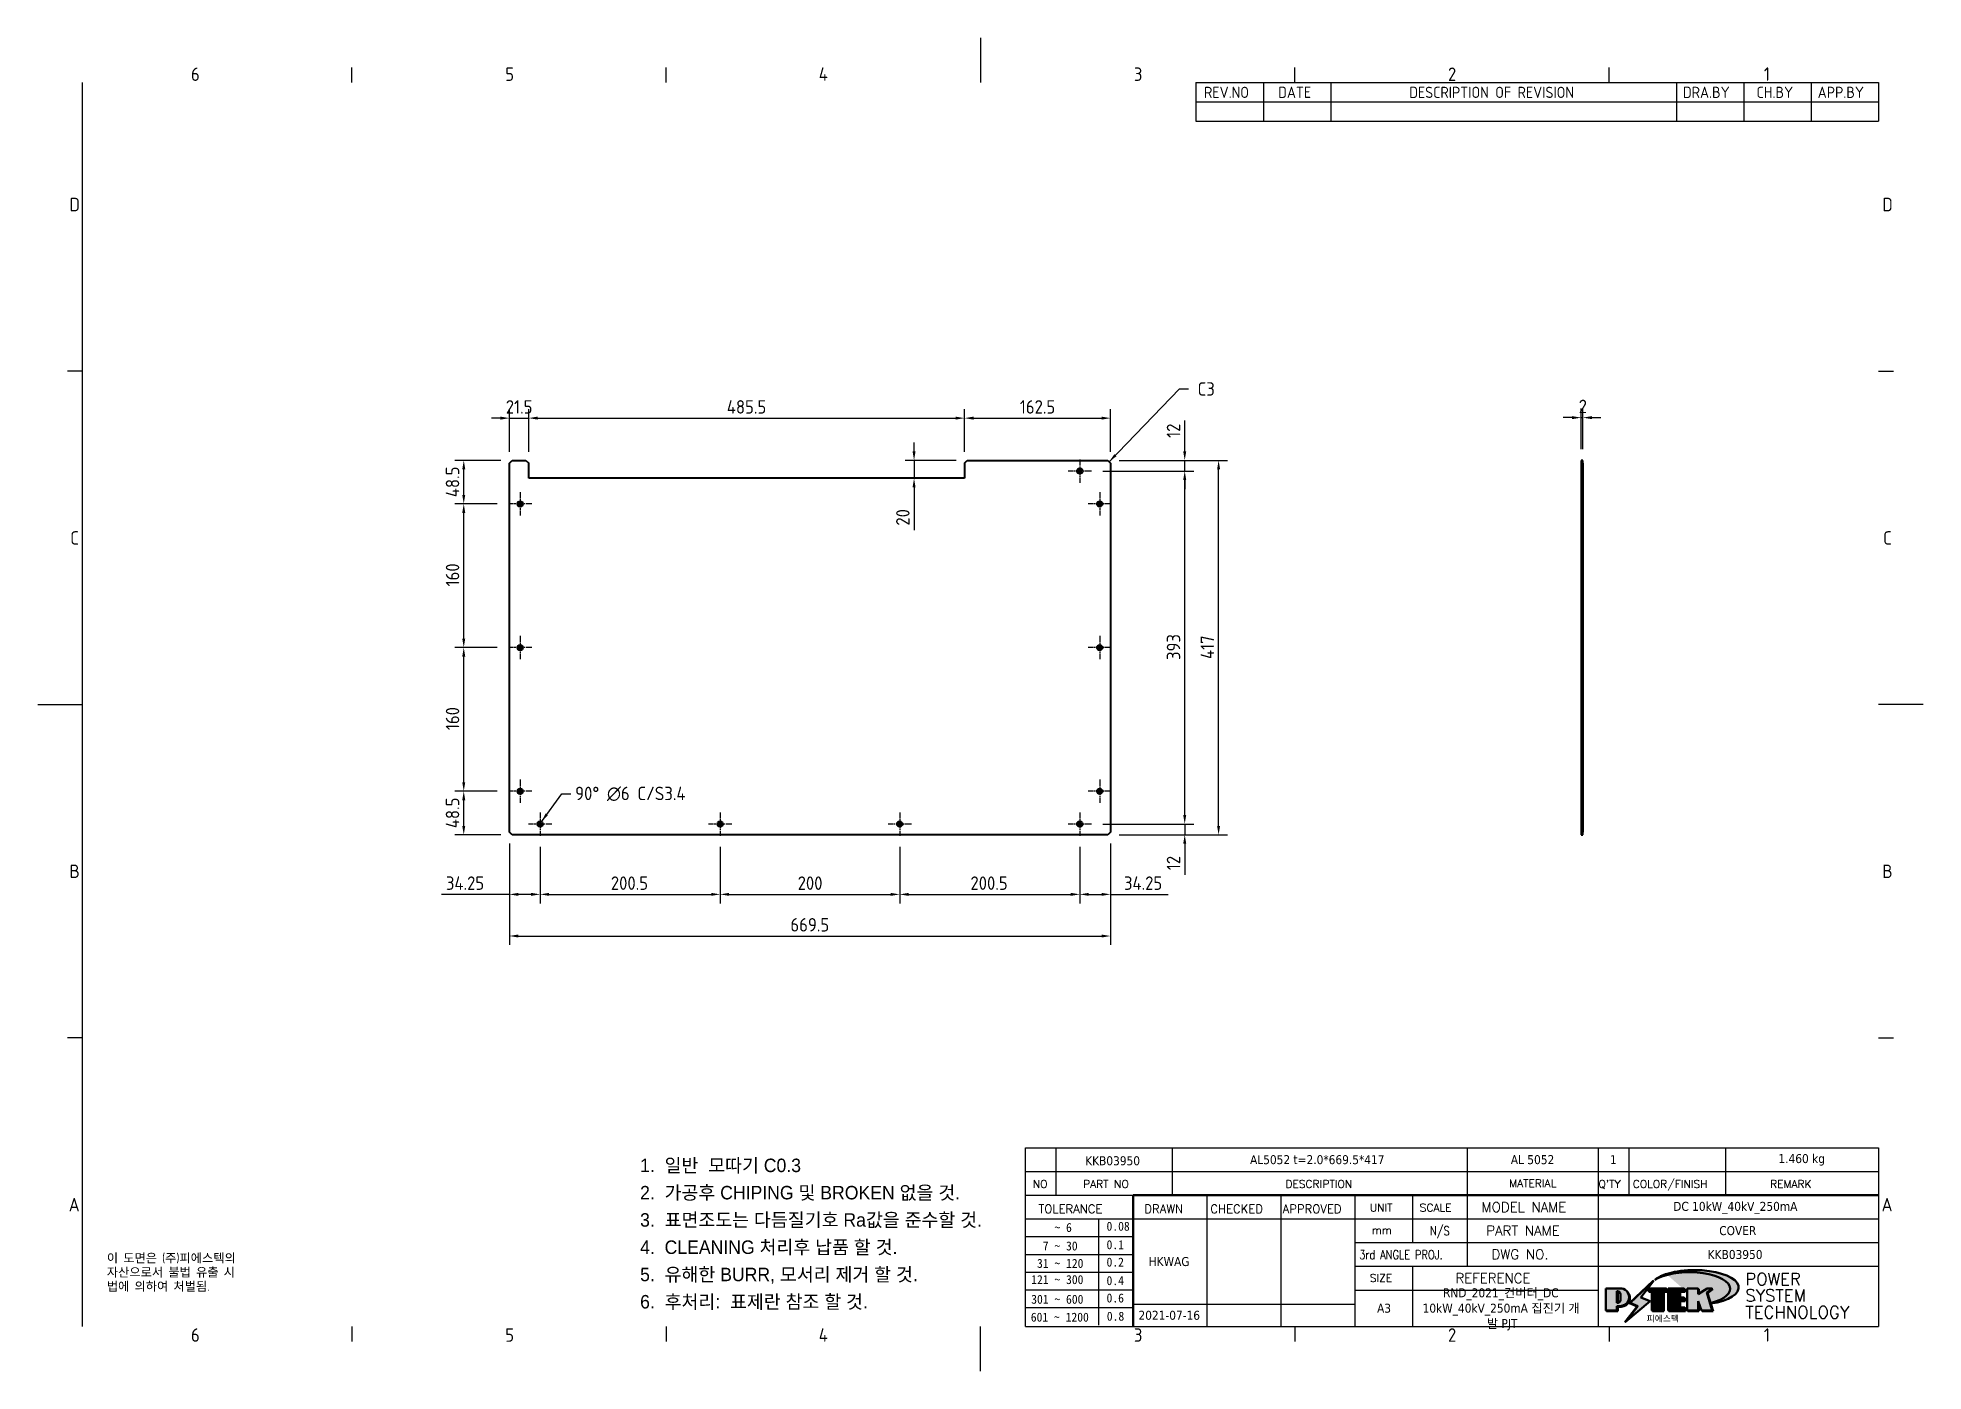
# Model space of a CAD drawing. Header units: millimetres. Extents: x 0 to 2100, y 0 to 1485.
import ezdxf
from ezdxf.enums import TextEntityAlignment as Align

# ---------------------------------------------------------------- set-up
doc = ezdxf.new("R2010")
doc.units = ezdxf.units.MM
doc.header["$LTSCALE"] = 5
doc.linetypes.add('CHAIN', pattern=[0.35429999999999995, 0.2362, -0.0295, 0.0591, -0.0295])
doc.linetypes.add('DASHED', pattern=[0.2067, 0.1654, -0.0413])
doc.layers.get('0').update_dxf_attribs({"color": 3, "lineweight": 25})
for name, color, linetype, lineweight in [('가려진 것(ISO)', 2, 'DASHED', 18), ('가시적인 것(ISO)', 3, 'Continuous', 40), ('경계(ISO)', 7, 'Continuous', 25), ('기호(ISO)', 5, 'Continuous', 25), ('제목(ISO)', 5, 'Continuous', 50), ('중심 표식(ISO)', 1, 'Continuous', 25), ('치수(ISO)', 2, 'Continuous', 25), ('해치(ISO)', 7, 'Continuous', 18)]:
    doc.layers.add(name, color=color, linetype=linetype, lineweight=lineweight)
doc.styles.add('HAN_291', font='')
doc.styles.add('HAN_370', font='', dxfattribs={"width": 2})
doc.styles.add('ISO Proportional', font='arial.ttf')
doc.styles.add('ISO ProportionalPSTEK', font='isocp.shx')
doc.styles.add('RC_284', font='ROMANC.shx')
doc.styles.add('RC_287', font='ROMANC.shx')
doc.styles.add('RC_292', font='ROMANC.shx')
doc.styles.add('ROMANT_294', font='romant.shx')
doc.styles.add('문자 텍스트_PSTEK_POSCO', font='isocp.shx')
doc.styles.add('치수 텍스트_PSTEK_POSCO', font='isocp.shx')
doc.styles.add('텍스트 스타일198', font='tahoma.ttf')
doc.styles.add('텍스트 스타일333', font='ROMANC.shx', dxfattribs={"width": 0.800000011920929})
doc.styles.get('HAN_291').set_extended_font_data('GulimChe')
doc.styles.get('HAN_370').set_extended_font_data('GulimChe')
doc.dimstyles.new('치수_PSTEK_POSCO', dxfattribs={"dimscale": 5, "dimtxt": 3, "dimasz": 2, "dimexe": 2, "dimexo": 2.5, "dimgap": 1, "dimtad": 1, "dimrnd": 1e-08, "dimdsep": 46, "dimtxsty": '치수 텍스트_PSTEK_POSCO', "dimcen": 0.09, "dimdle": 10, "dimclrd": 7, "dimclre": 7, "dimclrt": 2, "dimadec": 1, "dimazin": 2, "dimtfac": 1, "dimtmove": 0, "dimatfit": 3, "dimfxl": 0, "dimtolj": 1, "dimlwd": -1, "dimlwe": -1, "dimarcsym": 0})
doc.dimstyles.new('치수_PSTEK_POSCO$7', dxfattribs={"dimscale": 5, "dimtxt": 3, "dimasz": 2, "dimexe": 2, "dimexo": 2.5, "dimgap": 1, "dimtad": 1, "dimrnd": 1e-08, "dimdsep": 46, "dimtxsty": '치수 텍스트_PSTEK_POSCO', "dimcen": 0.09, "dimdle": 10, "dimclrd": 7, "dimclre": 7, "dimclrt": 2, "dimadec": 1, "dimazin": 2, "dimtfac": 1, "dimtmove": 0, "dimatfit": 3, "dimfxl": 0, "dimtolj": 1, "dimlwd": -1, "dimlwe": -1, "dimarcsym": 0})

msp = doc.modelspace()

# ---------------------------------------------------------------- texts
at = {"layer": '기호(ISO)', "color": 2, "insert": (1291.791629062941, 1093.86811411695), "char_height": 15.00000059604645, "attachment_point": 4, "style": '치수 텍스트_PSTEK_POSCO'}
msp.add_mtext('{C3}', dxfattribs=at)
at = {"layer": '기호(ISO)', "color": 2, "insert": (598.5666548815174, 642.9793756844566), "char_height": 15.00000059604645, "width": 143.2881456166506, "attachment_point": 4, "line_spacing_factor": 0.5250000357627869, "style": '치수 텍스트_PSTEK_POSCO'}
msp.add_mtext('{90° \\fAIGDT|b0|i0;\\H15.0000;n\\fisocp|b0|i0;\\H15.0000;6 C/S3.4}', dxfattribs=at)
at = {"layer": '기호(ISO)', "color": 7, "insert": (76.97312702442191, 131.1413621996215), "char_height": 10.00000014901161, "width": 256.2006913027125, "attachment_point": 1, "line_spacing_factor": 0.9442214369773865, "style": '문자 텍스트_PSTEK_POSCO'}
msp.add_mtext('{이 도면은 (주)피에스텍의\\P자산으로서 불법 유출 시 \\P법에 의하여 처벌됨.}', dxfattribs=at)

# ---------------------------------------------------------------- blocks, each defined once
blk = doc.blocks.new('경계 Default Border')
at = {"layer": '경계(ISO)'}
for p, q in [((70, 287.0000076293945), (70, 290.4000091552734)), ((140, 287.0000076293945), (140, 290.4000091552734)), ((280, 287.0000076293945), (280, 290.4000091552734)), ((350, 287.0000076293945), (350, 290.4000091552734)), ((10, 222.7499961853027), (6.599999666213989, 222.7499961853027)), ((410, 222.7499961853027), (413.4000015258789, 222.7499961853027)), ((10, 74.25000190734863), (6.599999666213989, 74.25000190734863)), ((410, 74.25000190734863), (413.4000015258789, 74.25000190734863)), ((70, 10), (70, 6.599999666213989)), ((140, 10), (140, 6.599999666213989)), ((280, 10), (280, 6.599999666213989)), ((350, 10), (350, 6.599999666213989))]:
    blk.add_line(p, q, dxfattribs=at)
at = {"layer": '경계(ISO)', "flags": 128}
for points in [[(210, 297.0000076293945), (210, 287.0000076293945)], [(10, 10), (10, 287.0000076293945)], [(0, 148.5000038146973), (10, 148.5000038146973)], [(420, 148.5000038146973), (410, 148.5000038146973)], [(210, 0), (210, 10)]]:
    blk.add_lwpolyline(points, dxfattribs=at)
at = {"layer": '경계(ISO)', "color": 2, "char_height": 3.00000011920929, "attachment_point": 7, "style": '문자 텍스트_PSTEK_POSCO'}
for s, insert in [('6', (34.14453946055966, 287.3713945155963)), ('5', (104.1445394605597, 287.3713945155963)), ('4', (173.9734701308116, 287.4)), ('3', (244.1685395229535, 287.3713945155963)), ('2', (314.127739416884, 287.3713945155963)), ('1', (384.4860661041481, 287.4)), ('D', (7.078270083685684, 258.3463944559917)), ('D', (410.878270202895, 258.3463944559917)), ('C', (7.244539400955009, 184.0963944559917)), ('C', (411.0445395201643, 184.0963944559917)), ('B', (7.078270083685684, 109.8463944559917)), ('B', (410.878270202895, 109.8463944559917)), ('A', (6.914400698149937, 35.61784856929444)), ('A', (410.7144008173592, 35.61784856929444)), ('6', (34.14453946055966, 6.57139439638704)), ('5', (104.1445394605597, 6.57139439638704)), ('4', (173.9734701308116, 6.59999988079071)), ('3', (244.1685395229535, 6.57139439638704)), ('2', (314.127739416884, 6.57139439638704)), ('1', (384.4860661041481, 6.59999988079071))]:
    blk.add_mtext(s, dxfattribs=dict(at, insert=insert))
blk = doc.blocks.new('제목 블록 PSTEK')
for color, points in [(252, [(317.2195697678507, 17.0593801673321), (322.0326348870767, 21.62682475217465), (322.2781991042243, 21.94392121864296), (317.0471853425802, 16.97985676345368), (318.7512090904202, 16.1899260703855), (316.0018030350395, 12.71868385740789), (316.3356552234328, 13.00206718743325), (318.9235935156908, 16.2694494742633)]), (5, [(321.6183518841322, 17.4193704504104), (319.5281351041078, 18.24969419629727), (322.4505835294948, 22.02344462252142), (317.2195697678507, 17.0593801673321), (318.9235935156908, 16.2694494742633), (316.1741874603099, 12.79820726128571)]), (1, [(324.4839107253602, 19.60711530335299), (325.2419748254881, 19.60711530335299), (325.2419748254881, 20.25857663940324), (321.2266040451076, 20.25857663940324), (321.2266040451076, 19.60711530335299), (321.9846681452406, 19.60711530335299), (321.9846681452406, 15.3430047401139), (324.4839107253602, 15.3430047401139)]), (252, [(321.9846681452406, 19.60711530335299), (321.4042753185749, 19.60711530335299), (321.4042753185749, 19.45905590879572), (321.9846681452406, 19.45905590879572)]), (252, [(324.6615819988275, 19.45905590879572), (325.4196460989604, 19.45905590879572), (325.4196460989604, 20.11051724484596), (325.2419748254881, 20.11051724484596), (325.2419748254881, 19.60711530335299), (324.4839107253602, 19.60711530335299), (324.4839107253602, 15.3430047401139), (322.1623394187076, 15.3430047401139), (322.1623394187076, 15.19494534555726), (324.6615819988275, 15.19494534555726)]), (1, [(329.2277337269622, 20.25857663940324), (325.65654113025, 20.25857663940324), (325.65654113025, 15.3430047401139), (329.3580259941756, 15.3430047401139), (329.3580259941756, 15.9944660761648), (328.1137701654877, 15.9944660761648), (328.1137701654877, 17.56360607323003), (329.2277337269622, 17.56360607323003), (329.2277337269622, 18.25543873810179), (328.1137701654877, 18.25543873810179), (328.1137701654877, 19.60711530335299), (329.2277337269622, 19.60711530335299)]), (252, [(328.2914414389548, 19.45905590879572), (329.4054050004294, 19.45905590879572), (329.4054050004294, 20.11051724484596), (329.2277337269622, 20.11051724484596), (329.2277337269622, 19.60711530335299), (328.1137701654877, 19.60711530335299), (328.1137701654877, 18.25543873810179), (328.2914414389548, 18.25543873810179)]), (252, [(328.2914414389548, 17.41554667867274), (329.4054050004294, 17.41554667867274), (329.4054050004294, 18.10737934354514), (329.2277337269622, 18.10737934354514), (329.2277337269622, 17.56360607323003), (328.1137701654877, 17.56360607323003), (328.1137701654877, 15.9944660761648), (328.2914414389548, 15.9944660761648)]), (1, [(332.3312149849806, 20.25857663940324), (329.8592894925411, 20.25857663940324), (329.8592894925411, 15.3430047401139), (332.3312149849806, 15.3430047401139), (332.3312149849806, 17.4318630164523), (333.0701931098801, 15.3430047401139), (335.4855464857051, 15.3430047401139), (334.2514536401189, 19.30614745124769), (335.4379594596742, 20.25857663940324), (334.3071782107978, 20.25857663940324), (332.3312149849806, 18.99741471888304)]), (252, [(332.5088862584528, 16.92964231796647), (332.3312149849806, 17.43186301645164), (332.3312149849806, 15.3430047401139), (330.0369607660135, 15.3430047401139), (330.0369607660135, 15.19494534555726), (332.5088862584528, 15.19494534555726)]), (252, [(332.5088862584528, 20.1105172448466), (332.3312149849806, 20.1105172448466), (332.3312149849806, 18.99741471888368), (332.5088862584528, 19.11081371413894)]), (252, [(335.6156307331414, 20.11051724484596), (335.2535118015555, 20.11051724484596), (334.2514536401189, 19.30614745124769), (335.4855464857051, 15.3430047401139), (333.1954852176545, 15.3430047401139), (333.2478643833523, 15.19494534555726), (335.6632177591723, 15.19494534555726), (334.4291249135862, 19.15808805669106)]), (252, [(329.5356972676428, 15.8464066816075), (329.3580259941756, 15.8464066816075), (329.3580259941756, 15.3430047401139), (325.8342124037171, 15.3430047401139), (325.8342124037171, 15.19494534555726), (329.5356972676428, 15.19494534555726)])]:
    blk.add_hatch(color=color).paths.add_polyline_path(points)
h = blk.add_hatch(color=1)
edge = h.paths.add_edge_path(flags=0)
edge.add_line((314.2242174273352, 19.60711530335299), (314.2242174273352, 17.00126995915134))
edge.add_line((314.2242174273352, 17.00126995915134), (314.3485873187598, 17.00126995915134))
edge.add_arc((314.3485873187598, 17.6527312952023), 0.6514613360509371, 270, 360)
edge.add_line((315.0000486548106, 17.6527312952023), (315.0000486548106, 18.95565396730211))
edge.add_arc((314.3485873187598, 18.95565396730212), 0.6514613360508712, 0, 90)
edge.add_line((314.3485873187598, 19.60711530335299), (314.2242174273352, 19.60711530335299))
edge = h.paths.add_edge_path()
edge.add_arc((314.9847713324306, 18.28938669179658), 1.969189947606664, 269.9999999999959, 450)
edge.add_line((314.9847713324306, 20.25857663940318), (311.7664314776902, 20.25857663940324))
edge.add_line((311.7664314776902, 20.25857663940324), (311.7664314776902, 15.3430047401139))
edge.add_line((311.7664314776902, 15.3430047401139), (314.2242174273352, 15.3430047401139))
edge.add_line((314.2242174273352, 15.3430047401139), (314.2242174273352, 16.32019674418991))
edge.add_line((314.2242174273352, 16.32019674418991), (314.9847713324307, 16.32019674418991))
h = blk.add_hatch(color=252)
edge = h.paths.add_edge_path()
edge.add_arc((314.9847713324309, 18.28938669179657), 1.969189947606666, 270, 406.8278729790604)
edge.add_arc((315.1624426058984, 18.1413272972396), 1.969189947606962, -90, 53.560984836317004, ccw=False)
edge.add_line((315.1624426058984, 16.17213734963263), (314.4018887008024, 16.17213734963263))
edge.add_line((314.4018887008024, 16.17213734963263), (314.4018887008024, 15.19494534555726))
edge.add_line((314.4018887008024, 15.19494534555726), (311.9441027511573, 15.19494534555726))
edge.add_line((311.9441027511573, 15.19494534555726), (311.9441027511573, 15.3430047401139))
edge.add_line((311.9441027511573, 15.3430047401139), (314.2242174273352, 15.3430047401139))
edge.add_line((314.2242174273352, 15.3430047401139), (314.2242174273352, 16.32019674418991))
edge.add_line((314.2242174273352, 16.32019674418991), (314.9847713324309, 16.32019674418991))
h = blk.add_hatch(color=252)
edge = h.paths.add_edge_path()
edge.add_line((314.4018887008024, 19.45905590879572), (314.5262585922315, 19.45905590879572))
edge.add_arc((314.5262585922314, 18.80759457274939), 0.6514613360463194, 60.4189348879147, 90.00000000000318, ccw=False)
edge.add_arc((314.3485873187602, 18.95565396730057), 0.6514613360524251, 39.96992292766206, 90.00000000009999)
edge.add_line((314.3485873187591, 19.60711530335307), (314.2242174273352, 19.60711530335298))
edge.add_line((314.2242174273352, 19.60711530335299), (314.2242174273352, 17.00126995915134))
edge.add_line((314.2242174273352, 17.00126995915134), (314.3485873187591, 17.00126995915134))
edge.add_arc((314.3485873187568, 17.652731295233), 0.6514613360816299, 270.0000000002, 274.6930825552478)
edge.add_line((314.4018887008024, 17.0034541317032), (314.4018887008024, 19.45905590879572))
at = {"layer": '해치(ISO)'}
h = blk.add_hatch(color=140, dxfattribs=at)
edge = h.paths.add_edge_path()
edge.add_ellipse((330.3660919371412, 20.15576403068321), major_axis=(9.100907360794343, 0), ratio=0.4069904968023172, start_angle=301.3098473703837, end_angle=507.7436900681698)
edge.add_ellipse((331.5340919371412, 20.4634168429492), major_axis=(-9.82350664112931, 0), ratio=0.3942600559756514, start_angle=111.51207141178469, end_angle=334.47025347086895, ccw=False)
edge.add_line((335.1363447531188, 16.8601935978785), (335.0955236905705, 16.99119398620872))
at = {"color": 180}
for p, q in [((182.475792979055, 11.79100474011392), (182.4757929790549, 51.56524660363496)), ((182.4757929790549, 51.56524660363496), (372.4757929537551, 51.56524660363496)), ((189.2651435055721, 51.56524660363496), (189.2651435055722, 41.00524660363494)), ((215.2152739891528, 41.00524660363494), (215.2152739891528, 51.56524660363496)), ((280.8758854511282, 51.56524660363496), (280.8758854511282, 41.00524660363494)), ((310.0881549537552, 51.56524660363496), (310.0881549537553, 41.00524660363494)), ((316.9044520275131, 51.56524660363496), (316.9044520275127, 41.00524660363494)), ((338.4566026226726, 51.56524660363496), (338.4566026226727, 41.00524660363494)), ((372.4757929537551, 51.56524660363496), (372.4757929537551, 11.79100474011389)), ((182.475792979055, 46.2852466036349), (372.4757929537551, 46.28524660363492)), ((182.475792979055, 41.00524660363493), (206.451475290024, 41.00524660363493)), ((222.9401812389276, 11.79100474011392), (222.9401812389276, 41.00524660363494)), ((239.4288871878316, 11.79100474011392), (239.4288871878316, 41.00524660363494)), ((255.9175931367356, 11.79100474011392), (255.9175931367356, 41.00524660363494)), ((268.6918866058747, 41.00524660363494), (268.6918866058747, 30.44524660363498)), ((280.8758854511282, 41.00524660363494), (280.8758854511282, 25.16524660363502)), ((310.088154953755, 41.00524660363494), (310.088154953755, 11.79100474011392)), ((182.475792979055, 35.72524660363497), (206.451475290024, 35.72524660363497)), ((198.8621818849491, 12.02524660363491), (198.8621818849491, 35.72524660363497)), ((206.451475290024, 35.72524660363497), (372.4757929537551, 35.72524660363497)), ((182.475792979055, 31.77524660363492), (206.451475290024, 31.77524660363492)), ((255.917593136736, 30.44524660363498), (372.4757929537552, 30.44524660363501)), ((182.475792979055, 27.82524660363487), (206.451475290024, 27.82524660363487)), ((182.475792979055, 23.87524660363505), (206.451475290024, 23.87524660363505)), ((255.9175931367359, 25.16524660363502), (372.4757929537552, 25.165246603635)), ((268.6918866058744, 25.16524660363502), (268.6918866058744, 11.79100474011392)), ((182.475792979055, 19.92524660363478), (206.451475290024, 19.92524660363478)), ((255.9175931367359, 19.88524660363481), (310.0881549537553, 19.88524660363481)), ((182.475792979055, 15.97524660363496), (206.451475290024, 15.97524660363496)), ((206.451475290024, 16.74100474011396), (255.9175931367359, 16.74100474011396)), ((182.475792979055, 11.79100474011392), (372.4757929537551, 11.79100474011389))]:
    blk.add_line(p, q, dxfattribs=at)
at = {"color": 7, "lineweight": 50}
for p, q in [((206.4514752900237, 11.79100474011392), (206.4514752900237, 41.00524660363494)), ((206.451475290024, 41.00524660363494), (372.4757929537551, 41.00524660363496))]:
    blk.add_line(p, q, dxfattribs=at)
at = {"color": 7}
for p, q in [((322.2781991042243, 21.94392121864296), (317.0471853425802, 16.97985676345368)), ((322.4505835294948, 22.02344462252142), (317.2195697678507, 17.0593801673321)), ((317.2195697678507, 17.0593801673321), (322.0326348870767, 21.62682475217465)), ((319.5281351041078, 18.24969419629727), (322.4505835294948, 22.02344462252142)), ((322.0326348870767, 21.62682475217465), (322.2781991042243, 21.94392121864296)), ((311.7664314776902, 20.25900474011391), (311.7664314776902, 15.34300474011391)), ((314.9847713324309, 20.25857663940324), (311.7664314776902, 20.25857663940324)), ((314.9847713324309, 20.25857663940324), (311.7664314776902, 20.25857663940324)), ((311.7664314776902, 20.25857663940324), (311.7664314776902, 15.3430047401139)), ((314.2242174273352, 17.00126995915134), (314.2242174273352, 19.60711530335299)), ((314.2242174273352, 19.60711530335299), (314.3485873187591, 19.60711530335299)), ((314.3485873187591, 19.60711530335299), (314.2242174273352, 19.60711530335299)), ((314.2242174273352, 19.60711530335299), (314.2242174273352, 17.00126995915134)), ((314.2242174273352, 17.00126995915134), (314.2242174273352, 19.60711530335299)), ((314.2242174273352, 19.60711530335299), (314.3485873187591, 19.60711530335299)), ((314.3485873187591, 17.00126995915134), (314.2242174273352, 17.00126995915134)), ((314.2242174273352, 17.00126995915134), (314.3485873187591, 17.00126995915134)), ((314.3485873187591, 17.00126995915134), (314.2242174273352, 17.00126995915134)), ((314.4018887008024, 19.45905590879572), (314.5262585922314, 19.45905590879572)), ((314.4018887008024, 17.0034541317032), (314.4018887008024, 19.45905590879572)), ((315.0000486548106, 18.95565396730275), (315.0000486548106, 17.65273129520161)), ((315.0000486548106, 18.95565396730275), (315.0000486548106, 17.65273129520161)), ((316.1741874603099, 12.79820726128571), (321.6183518841322, 17.4193704504104)), ((317.0471853425802, 16.97985676345368), (318.7512090904202, 16.1899260703855)), ((318.9235935156908, 16.2694494742633), (317.2195697678507, 17.0593801673321)), ((317.2195697678507, 17.0593801673321), (318.9235935156908, 16.2694494742633)), ((321.6183518841322, 17.4193704504104), (319.5281351041078, 18.24969419629727)), ((325.2419748254881, 20.25857663940324), (321.2266040451076, 20.25857663940324)), ((321.2266040451076, 20.25857663940324), (321.2266040451076, 19.60711530335299)), ((325.2419748254881, 20.25857663940324), (321.2266040451076, 20.25857663940324)), ((321.2266040451076, 20.25857663940324), (321.2266040451076, 19.60711530335299)), ((321.2266040451076, 19.60711530335299), (321.9846681452406, 19.60711530335299)), ((321.2266040451076, 19.60711530335299), (321.9846681452406, 19.60711530335299)), ((321.4042753185749, 19.60711530335299), (321.4042753185749, 19.45905590879572)), ((321.9846681452406, 19.60711530335299), (321.4042753185749, 19.60711530335299)), ((321.4042753185749, 19.45905590879572), (321.9846681452406, 19.45905590879572)), ((321.9846681452406, 19.60711530335299), (321.9846681452406, 15.3430047401139)), ((321.9846681452406, 19.45905590879572), (321.9846681452406, 19.60711530335299)), ((321.9846681452406, 19.60711530335299), (321.9846681452406, 15.3430047401139)), ((324.4839107253602, 19.60711530335299), (325.2419748254881, 19.60711530335299)), ((324.4839107253602, 15.3430047401139), (324.4839107253602, 19.60711530335299)), ((325.2419748254881, 19.60711530335299), (324.4839107253602, 19.60711530335299)), ((324.4839107253602, 19.60711530335299), (324.4839107253602, 15.3430047401139)), ((324.4839107253602, 19.60711530335299), (325.2419748254881, 19.60711530335299)), ((324.4839107253602, 15.3430047401139), (324.4839107253602, 19.60711530335299)), ((324.6615819988275, 19.45905590879572), (325.4196460989604, 19.45905590879572)), ((324.6615819988275, 15.19494534555726), (324.6615819988275, 19.45905590879572)), ((325.2419748254881, 19.60711530335299), (325.2419748254881, 20.25857663940324)), ((325.2419748254881, 19.60711530335299), (325.2419748254881, 20.25857663940324)), ((325.4196460989604, 20.11051724484596), (325.2419748254881, 20.11051724484596)), ((325.2419748254881, 20.11051724484596), (325.2419748254881, 19.60711530335299)), ((325.4196460989604, 19.45905590879572), (325.4196460989604, 20.11051724484596)), ((329.2277337269622, 20.25857663940324), (325.65654113025, 20.25857663940324)), ((325.65654113025, 20.25857663940324), (325.65654113025, 15.3430047401139)), ((325.65654113025, 20.25857663940324), (325.65654113025, 15.3430047401139)), ((329.2277337269622, 20.25857663940324), (325.65654113025, 20.25857663940324)), ((328.1137701654877, 18.25543873810179), (328.1137701654877, 19.60711530335299)), ((328.1137701654877, 19.60711530335299), (329.2277337269622, 19.60711530335299)), ((329.2277337269622, 19.60711530335299), (328.1137701654877, 19.60711530335299)), ((328.1137701654877, 19.60711530335299), (328.1137701654877, 18.25543873810179)), ((328.1137701654877, 18.25543873810179), (328.1137701654877, 19.60711530335299)), ((328.1137701654877, 19.60711530335299), (329.2277337269622, 19.60711530335299)), ((329.2277337269622, 18.25543873810179), (328.1137701654877, 18.25543873810179)), ((328.1137701654877, 18.25543873810179), (328.2914414389548, 18.25543873810179)), ((329.2277337269622, 18.25543873810179), (328.1137701654877, 18.25543873810179)), ((328.1137701654877, 17.56360607323003), (329.2277337269622, 17.56360607323003)), ((328.1137701654877, 15.9944660761648), (328.1137701654877, 17.56360607323003)), ((329.2277337269622, 17.56360607323003), (328.1137701654877, 17.56360607323003)), ((328.1137701654877, 17.56360607323003), (328.1137701654877, 15.9944660761648)), ((328.1137701654877, 17.56360607323003), (329.2277337269622, 17.56360607323003)), ((328.1137701654877, 15.9944660761648), (328.1137701654877, 17.56360607323003)), ((328.2914414389548, 18.25543873810179), (328.2914414389548, 19.45905590879572)), ((328.2914414389548, 19.45905590879572), (329.4054050004294, 19.45905590879572)), ((328.2914414389548, 15.9944660761648), (328.2914414389548, 17.41554667867274)), ((328.2914414389548, 17.41554667867274), (329.4054050004294, 17.41554667867274)), ((329.2277337269622, 19.60711530335299), (329.2277337269622, 20.25857663940324)), ((329.2277337269622, 19.60711530335299), (329.2277337269622, 20.25857663940324)), ((329.4054050004294, 20.11051724484596), (329.2277337269622, 20.11051724484596)), ((329.2277337269622, 20.11051724484596), (329.2277337269622, 19.60711530335299)), ((329.2277337269622, 17.56360607323003), (329.2277337269622, 18.25543873810179)), ((329.2277337269622, 17.56360607323003), (329.2277337269622, 18.25543873810179)), ((329.4054050004294, 18.10737934354514), (329.2277337269622, 18.10737934354514)), ((329.2277337269622, 18.10737934354514), (329.2277337269622, 17.56360607323003)), ((329.4054050004294, 19.45905590879572), (329.4054050004294, 20.11051724484596)), ((329.4054050004294, 17.41554667867274), (329.4054050004294, 18.10737934354514)), ((332.3312149849806, 20.25857663940324), (329.8592894925411, 20.25857663940324)), ((329.8592894925411, 20.25857663940324), (329.8592894925411, 15.3430047401139)), ((329.8592894925411, 20.25857663940324), (329.8592894925411, 15.3430047401139)), ((332.3312149849806, 20.25857663940324), (329.8592894925411, 20.25857663940324)), ((334.3071782107978, 20.25857663940324), (332.3312149849806, 18.99741471888304)), ((332.3312149849806, 18.99741471888304), (332.3312149849806, 20.25857663940324)), ((334.3071782107978, 20.25857663940324), (332.3312149849806, 18.99741471888304)), ((332.3312149849806, 18.99741471888304), (332.3312149849806, 20.25857663940324)), ((332.5088862584528, 20.1105172448466), (332.3312149849806, 20.1105172448466)), ((332.3312149849806, 20.1105172448466), (332.3312149849806, 18.99741471888368)), ((332.3312149849806, 18.99741471888368), (332.5088862584528, 19.11081371413894)), ((332.3312149849806, 17.4318630164523), (333.0701931098801, 15.3430047401139)), ((332.3312149849806, 15.3430047401139), (332.3312149849806, 17.4318630164523)), ((332.5088862584528, 16.92964231796647), (332.3312149849806, 17.43186301645164)), ((332.3312149849806, 17.43186301645164), (332.3312149849806, 15.3430047401139)), ((332.3312149849806, 17.4318630164523), (333.0701931098801, 15.3430047401139)), ((332.3312149849806, 15.3430047401139), (332.3312149849806, 17.4318630164523)), ((332.5088862584528, 19.11081371413894), (332.5088862584528, 20.1105172448466)), ((332.5088862584528, 15.19494534555726), (332.5088862584528, 16.92964231796647)), ((334.2514536401189, 19.30614745124769), (335.4379594596742, 20.25857663940324)), ((334.2514536401189, 19.30614745124769), (335.4379594596742, 20.25857663940324)), ((335.2535118015555, 20.11051724484596), (334.2514536401189, 19.30614745124769)), ((335.4855464857051, 15.3430047401139), (334.2514536401189, 19.30614745124769)), ((334.2514536401189, 19.30614745124769), (335.4855464857051, 15.3430047401139)), ((335.4855464857051, 15.3430047401139), (334.2514536401189, 19.30614745124769)), ((335.4379594596742, 20.25857663940324), (334.3071782107978, 20.25857663940324)), ((335.4379594596742, 20.25857663940324), (334.3071782107978, 20.25857663940324)), ((334.4291249135862, 19.15808805669104), (335.6156307331414, 20.11051724484596)), ((335.6632177591723, 15.19494534555726), (334.4291249135862, 19.15808805669104)), ((335.6156307331414, 20.11051724484596), (335.2535118015555, 20.11051724484596)), ((345.0447381189468, 17.50375595811051), (344.9867755289346, 17.689895936919)), ((311.7664314776902, 15.3430047401139), (314.2242174273352, 15.3430047401139)), ((311.7664314776902, 15.3430047401139), (314.2242174273352, 15.3430047401139)), ((314.2242174273352, 15.3430047401139), (311.9441027511573, 15.3430047401139)), ((311.9441027511573, 15.3430047401139), (311.9441027511573, 15.19494534555726)), ((311.9441027511573, 15.19494534555726), (314.4018887008024, 15.19494534555726)), ((314.2242174273352, 16.32019674418991), (314.9847713324309, 16.32019674418991)), ((314.2242174273352, 15.3430047401139), (314.2242174273352, 16.32019674418991)), ((314.9847713324309, 16.32019674418991), (314.2242174273352, 16.32019674418991)), ((314.2242174273352, 16.32019674418991), (314.2242174273352, 15.3430047401139)), ((314.2242174273352, 16.32019674418991), (314.9847713324309, 16.32019674418991)), ((314.2242174273352, 15.3430047401139), (314.2242174273352, 16.32019674418991)), ((314.4018887008024, 16.17213734963263), (315.162442605898, 16.17213734963263)), ((314.4018887008024, 15.19494534555726), (314.4018887008024, 16.17213734963263)), ((318.7512090904202, 16.1899260703855), (316.0018030350395, 12.71868385740789)), ((316.0018030350395, 12.71868385740789), (316.3356552234328, 13.00206718743325)), ((318.9235935156908, 16.2694494742633), (316.1741874603099, 12.79820726128571)), ((316.3356552234328, 13.00206718743325), (318.9235935156908, 16.2694494742633)), ((321.9846681452406, 15.3430047401139), (324.4839107253602, 15.3430047401139)), ((321.9846681452406, 15.3430047401139), (324.4839107253602, 15.3430047401139)), ((324.4839107253602, 15.3430047401139), (322.1623394187076, 15.3430047401139)), ((322.1623394187076, 15.3430047401139), (322.1623394187076, 15.19494534555726)), ((322.1623394187076, 15.19494534555726), (324.6615819988275, 15.19494534555726)), ((325.65654113025, 15.3430047401139), (329.3580259941756, 15.3430047401139)), ((325.65654113025, 15.3430047401139), (329.3580259941756, 15.3430047401139)), ((329.3580259941756, 15.3430047401139), (325.8342124037171, 15.3430047401139)), ((325.8342124037171, 15.3430047401139), (325.8342124037171, 15.19494534555726)), ((325.8342124037171, 15.19494534555726), (329.5356972676428, 15.19494534555726)), ((329.3580259941756, 15.9944660761648), (328.1137701654877, 15.9944660761648)), ((328.1137701654877, 15.9944660761648), (328.2914414389548, 15.9944660761648)), ((329.3580259941756, 15.9944660761648), (328.1137701654877, 15.9944660761648)), ((329.3580259941756, 15.3430047401139), (329.3580259941756, 15.9944660761648)), ((329.3580259941756, 15.3430047401139), (329.3580259941756, 15.9944660761648)), ((329.5356972676428, 15.8464066816075), (329.3580259941756, 15.8464066816075)), ((329.3580259941756, 15.8464066816075), (329.3580259941756, 15.3430047401139)), ((329.5356972676428, 15.19494534555726), (329.5356972676428, 15.8464066816075)), ((329.8592894925411, 15.3430047401139), (332.3312149849806, 15.3430047401139)), ((329.8592894925411, 15.3430047401139), (332.3312149849806, 15.3430047401139)), ((332.3312149849806, 15.3430047401139), (330.0369607660135, 15.3430047401139)), ((330.0369607660135, 15.3430047401139), (330.0369607660135, 15.19494534555726)), ((330.0369607660135, 15.19494534555726), (332.5088862584528, 15.19494534555726)), ((333.0701931098801, 15.3430047401139), (335.4855464857051, 15.3430047401139)), ((333.0701931098801, 15.3430047401139), (335.4855464857051, 15.3430047401139)), ((335.4855464857051, 15.3430047401139), (333.1954852176545, 15.3430047401139)), ((333.1954852176545, 15.3430047401139), (333.2478643833523, 15.19494534555726)), ((333.2478643833523, 15.19494534555726), (335.6632177591723, 15.19494534555726))]:
    blk.add_line(p, q, dxfattribs=at)
at = {"color": 5}
for p, q in [((322.4505835294948, 22.02344462252142), (317.2195697678507, 17.0593801673321)), ((319.5281351041078, 18.24969419629727), (322.4505835294948, 22.02344462252142)), ((316.1741874603099, 12.79820726128571), (321.6183518841322, 17.4193704504104)), ((317.2195697678507, 17.0593801673321), (318.9235935156908, 16.2694494742633)), ((321.6183518841322, 17.4193704504104), (319.5281351041078, 18.24969419629727)), ((318.9235935156908, 16.2694494742633), (316.1741874603099, 12.79820726128571))]:
    blk.add_line(p, q, dxfattribs=at)
at = {"color": 1}
for p, q in [((314.9847713324309, 20.25857663940324), (311.7664314776902, 20.25857663940324)), ((311.7664314776902, 20.25857663940324), (311.7664314776902, 15.3430047401139)), ((314.2242174273352, 17.00126995915134), (314.2242174273352, 19.60711530335299)), ((314.2242174273352, 19.60711530335299), (314.3485873187591, 19.60711530335299)), ((314.3485873187591, 17.00126995915134), (314.2242174273352, 17.00126995915134)), ((315.0000486548106, 18.95565396730275), (315.0000486548106, 17.65273129520161)), ((325.2419748254881, 20.25857663940324), (321.2266040451076, 20.25857663940324)), ((321.2266040451076, 20.25857663940324), (321.2266040451076, 19.60711530335299)), ((321.2266040451076, 19.60711530335299), (321.9846681452406, 19.60711530335299)), ((321.9846681452406, 19.60711530335299), (321.9846681452406, 15.3430047401139)), ((324.4839107253602, 19.60711530335299), (325.2419748254881, 19.60711530335299)), ((324.4839107253602, 15.3430047401139), (324.4839107253602, 19.60711530335299)), ((325.2419748254881, 19.60711530335299), (325.2419748254881, 20.25857663940324)), ((329.2277337269622, 20.25857663940324), (325.65654113025, 20.25857663940324)), ((325.65654113025, 20.25857663940324), (325.65654113025, 15.3430047401139)), ((328.1137701654877, 18.25543873810179), (328.1137701654877, 19.60711530335299)), ((328.1137701654877, 19.60711530335299), (329.2277337269622, 19.60711530335299)), ((329.2277337269622, 18.25543873810179), (328.1137701654877, 18.25543873810179)), ((328.1137701654877, 17.56360607323003), (329.2277337269622, 17.56360607323003)), ((328.1137701654877, 15.9944660761648), (328.1137701654877, 17.56360607323003)), ((329.2277337269622, 19.60711530335299), (329.2277337269622, 20.25857663940324)), ((329.2277337269622, 17.56360607323003), (329.2277337269622, 18.25543873810179)), ((332.3312149849806, 20.25857663940324), (329.8592894925411, 20.25857663940324)), ((329.8592894925411, 20.25857663940324), (329.8592894925411, 15.3430047401139)), ((334.3071782107978, 20.25857663940324), (332.3312149849806, 18.99741471888304)), ((332.3312149849806, 18.99741471888304), (332.3312149849806, 20.25857663940324)), ((332.3312149849806, 17.4318630164523), (333.0701931098801, 15.3430047401139)), ((332.3312149849806, 15.3430047401139), (332.3312149849806, 17.4318630164523)), ((334.2514536401189, 19.30614745124769), (335.4379594596742, 20.25857663940324)), ((335.4855464857051, 15.3430047401139), (334.2514536401189, 19.30614745124769)), ((335.4379594596742, 20.25857663940324), (334.3071782107978, 20.25857663940324)), ((311.7664314776902, 15.3430047401139), (314.2242174273352, 15.3430047401139)), ((314.2242174273352, 16.32019674418991), (314.9847713324309, 16.32019674418991)), ((314.2242174273352, 15.3430047401139), (314.2242174273352, 16.32019674418991)), ((321.9846681452406, 15.3430047401139), (324.4839107253602, 15.3430047401139)), ((325.65654113025, 15.3430047401139), (329.3580259941756, 15.3430047401139)), ((329.3580259941756, 15.9944660761648), (328.1137701654877, 15.9944660761648)), ((329.3580259941756, 15.3430047401139), (329.3580259941756, 15.9944660761648)), ((329.8592894925411, 15.3430047401139), (332.3312149849806, 15.3430047401139)), ((333.0701931098801, 15.3430047401139), (335.4855464857051, 15.3430047401139))]:
    blk.add_line(p, q, dxfattribs=at)
at = {"color": 7}
for centre, radius, start, end in [((314.3485873187598, 18.95565396730211), 0.6514613360508712, 0, 90), ((314.3485873187602, 18.95565396730057), 0.6514613360524251, 39.96992292766117, 90), ((314.3485873187598, 18.95565396730212), 0.6514613360508712, 0, 90), ((314.3485873187597, 17.65273129520228), 0.6514613360509381, 270, 0), ((314.3485873187598, 17.6527312952023), 0.6514613360509381, 270, 0), ((314.3485873187568, 17.652731295233), 0.6514613360816299, 270, 274.6930825552478), ((314.5262585922314, 18.80759457274939), 0.6514613360463193, 60.41893488791137, 90), ((314.9847713324309, 18.28938669179658), 1.969189947606665, 270, 90), ((314.9847713324309, 18.28938669179658), 1.969189947606665, 270, 90), ((314.9847713324307, 18.2893866917965), 1.969189947606594, 270, 46.82787297909833), ((315.1624426058984, 18.1413272972396), 1.969189947606961, 270, 53.56098483636067)]:
    blk.add_arc(centre, radius, start, end, dxfattribs=at)
at = {"color": 1}
for centre, radius, start, end in [((314.3485873187598, 18.95565396730211), 0.6514613360508712, 0, 90), ((314.3485873187598, 17.6527312952023), 0.6514613360509381, 270, 0), ((314.9847713324309, 18.28938669179657), 1.969189947606665, 270, 90)]:
    blk.add_arc(centre, radius, start, end, dxfattribs=at)
at = {"layer": '제목(ISO)', "lineweight": 18}
blk.add_line((182.475792979055, 35.72500474011393), (182.475792979055, 11.79100474011392), dxfattribs=at)
at = {"layer": '제목(ISO)'}
for p, q in [((322.2781991042243, 21.94392121864296), (317.0471853425802, 16.97985676345368)), ((322.4505835294948, 22.02344462252142), (317.2195697678507, 17.0593801673321)), ((317.2195697678507, 17.0593801673321), (322.0326348870767, 21.62682475217465)), ((319.5281351041078, 18.24969419629727), (322.4505835294948, 22.02344462252142)), ((322.0326348870767, 21.62682475217465), (322.2781991042243, 21.94392121864296)), ((314.9847713324306, 20.25857663940324), (311.7664314776902, 20.25857663940324)), ((311.7664314776902, 20.25857663940324), (311.7664314776902, 15.3430047401139)), ((314.2242174273352, 17.00126995915134), (314.2242174273352, 19.60711530335299)), ((314.2242174273352, 19.60711530335299), (314.3485873187598, 19.60711530335299)), ((314.3485873187591, 19.60711530335299), (314.2242174273352, 19.60711530335299)), ((314.2242174273352, 19.60711530335299), (314.2242174273352, 17.00126995915134)), ((314.3485873187598, 17.00126995915134), (314.2242174273352, 17.00126995915134)), ((314.2242174273352, 17.00126995915134), (314.3485873187591, 17.00126995915134)), ((314.4018887008024, 19.45905590879572), (314.5262585922314, 19.45905590879572)), ((314.4018887008024, 17.0034541317032), (314.4018887008024, 19.45905590879572)), ((315.0000486548106, 18.95565396730211), (315.0000486548106, 17.6527312952023)), ((316.1741874603099, 12.79820726128571), (321.6183518841322, 17.4193704504104)), ((317.0471853425802, 16.97985676345368), (318.7512090904202, 16.1899260703855)), ((317.2195697678507, 17.0593801673321), (318.9235935156908, 16.2694494742633)), ((318.9235935156908, 16.2694494742633), (317.2195697678507, 17.0593801673321)), ((321.6183518841322, 17.4193704504104), (319.5281351041078, 18.24969419629727)), ((325.2419748254881, 20.25857663940324), (321.2266040451076, 20.25857663940324)), ((321.2266040451076, 20.25857663940324), (321.2266040451076, 19.60711530335299)), ((321.2266040451076, 19.60711530335299), (321.9846681452406, 19.60711530335299)), ((321.9846681452406, 19.60711530335299), (321.4042753185749, 19.60711530335299)), ((321.4042753185749, 19.60711530335299), (321.4042753185749, 19.45905590879572)), ((321.4042753185749, 19.45905590879572), (321.9846681452406, 19.45905590879572)), ((321.9846681452406, 19.60711530335299), (321.9846681452406, 15.3430047401139)), ((321.9846681452406, 19.45905590879572), (321.9846681452406, 19.60711530335299)), ((324.4839107253602, 19.60711530335299), (325.2419748254881, 19.60711530335299)), ((324.4839107253602, 15.3430047401139), (324.4839107253602, 19.60711530335299)), ((325.2419748254881, 19.60711530335299), (324.4839107253602, 19.60711530335299)), ((324.4839107253602, 19.60711530335299), (324.4839107253602, 15.3430047401139)), ((324.6615819988275, 19.45905590879572), (325.4196460989604, 19.45905590879572)), ((324.6615819988275, 15.19494534555726), (324.6615819988275, 19.45905590879572)), ((325.2419748254881, 19.60711530335299), (325.2419748254881, 20.25857663940324)), ((325.4196460989604, 20.11051724484596), (325.2419748254881, 20.11051724484596)), ((325.2419748254881, 20.11051724484596), (325.2419748254881, 19.60711530335299)), ((325.4196460989604, 19.45905590879572), (325.4196460989604, 20.11051724484596)), ((329.2277337269622, 20.25857663940324), (325.65654113025, 20.25857663940324)), ((325.65654113025, 20.25857663940324), (325.65654113025, 15.3430047401139)), ((328.1137701654877, 18.25543873810179), (328.1137701654877, 19.60711530335299)), ((328.1137701654877, 19.60711530335299), (329.2277337269622, 19.60711530335299)), ((329.2277337269622, 19.60711530335299), (328.1137701654877, 19.60711530335299)), ((328.1137701654877, 19.60711530335299), (328.1137701654877, 18.25543873810179)), ((329.2277337269622, 18.25543873810179), (328.1137701654877, 18.25543873810179)), ((328.1137701654877, 18.25543873810179), (328.2914414389548, 18.25543873810179)), ((328.1137701654877, 15.9944660761648), (328.1137701654877, 17.56360607323003)), ((328.1137701654877, 17.56360607323003), (329.2277337269622, 17.56360607323003)), ((329.2277337269622, 17.56360607323003), (328.1137701654877, 17.56360607323003)), ((328.1137701654877, 17.56360607323003), (328.1137701654877, 15.9944660761648)), ((328.2914414389548, 19.45905590879572), (329.4054050004294, 19.45905590879572)), ((328.2914414389548, 18.25543873810179), (328.2914414389548, 19.45905590879572)), ((328.2914414389548, 17.41554667867274), (329.4054050004294, 17.41554667867274)), ((328.2914414389548, 15.9944660761648), (328.2914414389548, 17.41554667867274)), ((329.2277337269622, 19.60711530335299), (329.2277337269622, 20.25857663940324)), ((329.4054050004294, 20.11051724484596), (329.2277337269622, 20.11051724484596)), ((329.2277337269622, 20.11051724484596), (329.2277337269622, 19.60711530335299)), ((329.2277337269622, 17.56360607323003), (329.2277337269622, 18.25543873810179)), ((329.4054050004294, 18.10737934354514), (329.2277337269622, 18.10737934354514)), ((329.2277337269622, 18.10737934354514), (329.2277337269622, 17.56360607323003)), ((329.4054050004294, 19.45905590879572), (329.4054050004294, 20.11051724484596)), ((329.4054050004294, 17.41554667867274), (329.4054050004294, 18.10737934354514)), ((332.3312149849806, 20.25857663940324), (329.8592894925411, 20.25857663940324)), ((329.8592894925411, 20.25857663940324), (329.8592894925411, 15.3430047401139)), ((334.3071782107978, 20.25857663940324), (332.3312149849806, 18.99741471888304)), ((332.3312149849806, 18.99741471888304), (332.3312149849806, 20.25857663940324)), ((332.5088862584528, 20.1105172448466), (332.3312149849806, 20.1105172448466)), ((332.3312149849806, 20.1105172448466), (332.3312149849806, 18.99741471888368)), ((332.3312149849806, 18.99741471888368), (332.5088862584528, 19.11081371413894)), ((332.3312149849806, 15.3430047401139), (332.3312149849806, 17.4318630164523)), ((332.3312149849806, 17.4318630164523), (333.0701931098801, 15.3430047401139)), ((332.5088862584528, 16.92964231796647), (332.3312149849806, 17.43186301645164)), ((332.3312149849806, 17.43186301645164), (332.3312149849806, 15.3430047401139)), ((332.5088862584528, 19.11081371413894), (332.5088862584528, 20.1105172448466)), ((332.5088862584528, 15.19494534555726), (332.5088862584528, 16.92964231796647)), ((334.2514536401189, 19.30614745124769), (335.4379594596742, 20.25857663940324)), ((335.2535118015555, 20.11051724484596), (334.2514536401189, 19.30614745124769)), ((335.4855464857051, 15.3430047401139), (334.2514536401189, 19.30614745124769)), ((334.2514536401189, 19.30614745124769), (335.4855464857051, 15.3430047401139)), ((335.4379594596742, 20.25857663940324), (334.3071782107978, 20.25857663940324)), ((334.4291249135862, 19.15808805669106), (335.6156307331414, 20.11051724484596)), ((335.6632177591723, 15.19494534555726), (334.4291249135862, 19.15808805669106)), ((335.6156307331414, 20.11051724484596), (335.2535118015555, 20.11051724484596)), ((311.7664314776902, 15.3430047401139), (314.2242174273352, 15.3430047401139)), ((314.2242174273352, 15.3430047401139), (311.9441027511573, 15.3430047401139)), ((311.9441027511573, 15.3430047401139), (311.9441027511573, 15.19494534555726)), ((311.9441027511573, 15.19494534555726), (314.4018887008024, 15.19494534555726)), ((314.2242174273352, 15.3430047401139), (314.2242174273352, 16.32019674418991)), ((314.2242174273352, 16.32019674418991), (314.9847713324307, 16.32019674418991)), ((314.9847713324309, 16.32019674418991), (314.2242174273352, 16.32019674418991)), ((314.2242174273352, 16.32019674418991), (314.2242174273352, 15.3430047401139)), ((314.4018887008024, 15.19494534555726), (314.4018887008024, 16.17213734963263)), ((314.4018887008024, 16.17213734963263), (315.1624426058984, 16.17213734963263)), ((318.7512090904202, 16.1899260703855), (316.0018030350395, 12.71868385740789)), ((316.0018030350395, 12.71868385740789), (316.3356552234328, 13.00206718743325)), ((318.9235935156908, 16.2694494742633), (316.1741874603099, 12.79820726128571)), ((316.3356552234328, 13.00206718743325), (318.9235935156908, 16.2694494742633)), ((321.9846681452406, 15.3430047401139), (324.4839107253602, 15.3430047401139)), ((324.4839107253602, 15.3430047401139), (322.1623394187076, 15.3430047401139)), ((322.1623394187076, 15.3430047401139), (322.1623394187076, 15.19494534555726)), ((322.1623394187076, 15.19494534555726), (324.6615819988275, 15.19494534555726)), ((325.65654113025, 15.3430047401139), (329.3580259941756, 15.3430047401139)), ((329.3580259941756, 15.3430047401139), (325.8342124037171, 15.3430047401139)), ((325.8342124037171, 15.3430047401139), (325.8342124037171, 15.19494534555726)), ((325.8342124037171, 15.19494534555726), (329.5356972676428, 15.19494534555726)), ((329.3580259941756, 15.9944660761648), (328.1137701654877, 15.9944660761648)), ((328.1137701654877, 15.9944660761648), (328.2914414389548, 15.9944660761648)), ((329.3580259941756, 15.3430047401139), (329.3580259941756, 15.9944660761648)), ((329.5356972676428, 15.8464066816075), (329.3580259941756, 15.8464066816075)), ((329.3580259941756, 15.8464066816075), (329.3580259941756, 15.3430047401139)), ((329.5356972676428, 15.19494534555726), (329.5356972676428, 15.8464066816075)), ((329.8592894925411, 15.3430047401139), (332.3312149849806, 15.3430047401139)), ((332.3312149849806, 15.3430047401139), (330.0369607660135, 15.3430047401139)), ((330.0369607660135, 15.3430047401139), (330.0369607660135, 15.19494534555726)), ((330.0369607660135, 15.19494534555726), (332.5088862584528, 15.19494534555726)), ((333.0701931098801, 15.3430047401139), (335.4855464857051, 15.3430047401139)), ((335.4855464857051, 15.3430047401139), (333.1954852176545, 15.3430047401139)), ((333.1954852176545, 15.3430047401139), (333.2478643833523, 15.19494534555726)), ((333.2478643833523, 15.19494534555726), (335.6632177591723, 15.19494534555726))]:
    blk.add_line(p, q, dxfattribs=at)
at = {"layer": '제목(ISO)', "color": 4}
blk.add_line((335.1363447531188, 16.8601935978785), (335.0955236905705, 16.99119398620872), dxfattribs=at)
at = {"layer": '제목(ISO)'}
for centre, radius, start, end in [((314.3485873187598, 18.95565396730212), 0.6514613360508712, 0, 90), ((314.3485873187602, 18.95565396730057), 0.6514613360524251, 39.96992292766117, 90), ((314.3485873187598, 17.6527312952023), 0.6514613360509371, 270, 0), ((314.3485873187568, 17.652731295233), 0.6514613360816299, 270, 274.6930825552478), ((314.5262585922314, 18.80759457274939), 0.6514613360463193, 60.41893488791137, 90), ((314.9847713324306, 18.28938669179658), 1.969189947606664, 46.82787297909431, 90), ((314.9847713324307, 18.2893866917965), 1.969189947606594, 270, 46.82787297909833), ((314.9847713324309, 18.28938669179657), 1.969189947606666, 270, 46.8278729790603), ((315.1624426058984, 18.1413272972396), 1.969189947606962, 270, 53.56098483631701)]:
    blk.add_arc(centre, radius, start, end, dxfattribs=at)
at = {"layer": '제목(ISO)', "color": 4}
for centre, major_axis, ratio, start_param, end_param in [((331.5340919371412, 20.4634168429492), (9.82350664112931, 0), 0.3942600559756514, 5.087845455444478, 8.97919982663645), ((330.3660919371412, 20.15576403068321), (9.100907360794343, 0), 0.4069904968023172, 5.258848905294775, 8.861799147915196)]:
    blk.add_ellipse(centre, major_axis=major_axis, ratio=ratio, start_param=start_param, end_param=end_param, dxfattribs=at)
at = {"color": 2}
for s, height, style, p in [('NO', 1.742399930953979, 'RC_284', (184.135398793432, 42.62317362549192)), ('PART NO', 1.742399930953979, 'RC_284', (195.3359407378685, 42.62317362549192)), ('DESCRIPTION', 1.742399930953979, 'RC_284', (240.4025565652523, 42.62317362549192)), ("Q'TY", 1.742399930953979, 'RC_284', (310.1440786515383, 42.62317362549192)), ('COLOR/FINISH', 1.742399930953979, 'RC_284', (317.7725341324144, 42.62317362549192)), ('REMARK', 1.742399930953979, 'RC_284', (348.346649953877, 42.62317362549192)), (' TOLERANCE', 1.899999976158142, 'RC_287', (184.0872874387979, 37.00893196870329)), ('DRAWN', 1.899999976158142, 'RC_287', (208.9766620976279, 37.00893196870329)), ('CHECKED', 1.899999976158142, 'RC_287', (223.6856844514997, 37.00893196870329)), ('APPROVED', 1.899999976158142, 'RC_287', (239.7795453577791, 37.00893196870329)), ('UNIT', 1.742399930953979, 'RC_284', (259.1652673287452, 37.34317362549218)), ('SCALE', 1.742399930953979, 'RC_284', (270.2934779252897, 37.34317362549218)), ('MODEL NAME', 2.178000062704086, 'RC_292', (284.096330289083, 37.25462520371384)), ('    ~ 6', 2.000000029802322, 'HAN_291', (183.7721304966814, 32.8176515608431)), ('0.08', 2.000000029802322, 'HAN_291', (200.5467345600617, 33.09873600004101)), ('PART NAME', 2.178000062704086, 'RC_292', (285.1416959765849, 32.03045329421792)), ('  7 ~ 30', 2.000000029802322, 'HAN_291', (183.7721304966814, 28.70538114822415)), ('0.1', 2.000000029802322, 'HAN_291', (200.5467345600617, 28.98646558742206)), ('mm', 1.742399930953979, 'RC_284', (259.6505418159997, 32.3543089683787)), (' 31 ~ 120', 2.000000029802322, 'HAN_291', (183.7721304966814, 24.82628181916237)), ('0.2', 2.000000029802322, 'HAN_291', (200.5467345600617, 25.10736625836028)), (' DWG NO.', 2.178000062704086, 'RC_292', (284.8124284083233, 26.75045329421772)), ('121 ~ 300', 2.000000029802322, 'HAN_291', (183.7721304966814, 21.21401206133254)), ('0.4', 2.000000029802322, 'HAN_291', (200.5467345600617, 20.99509650053045)), ('SIZE', 1.742399930953979, 'RC_284', (259.1652673287452, 21.69497768947366)), ('REFERENCE', 2.178000062704086, 'RC_292', (278.2741065029841, 21.43214925458022)), ('301 ~ 600', 2.000000029802322, 'HAN_291', (183.7721304966814, 16.83491273227077)), ('0.6', 2.000000029802322, 'HAN_291', (200.5467345600617, 17.11599717146868)), ('601 ~ 1200', 2.000000029802322, 'HAN_291', (183.6802025156883, 12.84759660881125)), ('0.8', 2.000000029802322, 'HAN_291', (200.6097246063884, 13.05732192299702))]:
    blk.add_text(s, height=height, dxfattribs=dict(at, style=style)).set_placement(p)
at = {"color": 2, "style": 'RC_284'}
blk.add_text('MATERIAL', height=1.742399930953979, dxfattribs=at).set_placement((295.4820202024417, 43.64524660363492), align=Align.MIDDLE_CENTER)
at = {"color": 7, "style": '텍스트 스타일333', "width": 0.7999999523162842}
blk.add_text('N/S', height=2.000000029802322, dxfattribs=at).set_placement((274.7838860285014, 33.08524660363496), align=Align.MIDDLE_CENTER)
at = {"color": 2, "style": '텍스트 스타일333', "width": 0.7999999523162842}
blk.add_text('3rd ANGLE PROJ.', height=2.000000029802322, dxfattribs=at).set_placement((256.8430306642954, 26.76148381654429))
at = {"color": 7, "style": 'ROMANT_294'}
for s, p in [('POWER', (342.82727231297, 20.97115304607566)), ('SYSTEM', (342.82727231297, 17.3284636719184)), ('TECHNOLOGY', (342.82727231297, 13.57194088644453))]:
    blk.add_text(s, height=2.700000107288361, dxfattribs=at).set_placement(p)
at = {"color": 7, "insert": (320.8519732224835, 14.21236326823155), "char_height": 1.400000005960464, "attachment_point": 1, "line_spacing_factor": 0.3319999873638153, "style": 'HAN_370'}
blk.add_mtext('\\fHY견고딕|b0|i0;\\H1.4000;피에스텍', dxfattribs=at)
at = {"layer": '제목(ISO)', "color": 7, "style": '텍스트 스타일198'}
for tag, p in [('질량\\P3;_001', (350.2085769879711, 48.1643332325385)), ('부품_번호_001', (195.7903726437438, 47.68004260673702)), ('설명_001', (232.5138257770265, 47.92245856837096)), ('재질_001', (290.6002202955571, 47.92524659519488)), ("3._Q'TY_001", (312.7051684940307, 47.92188863680521)), ('1._MODEL_NAME_001', (326.7684841840689, 37.52172745615292)), ('제목_001', (337.0238793324635, 32.12134217035067)), ('설계자_001', (209.9396160013646, 25.23446884679021)), ('부품_번호_001', (334.4496128969756, 26.8052465951949)), ('시트_크기_001', (260.807090429518, 14.83812566343425)), ('프로젝트_002', (270.9501059153493, 14.84611504470225)), ('프로젝트_001', (275.4908784891643, 18.26999428335376)), ('작성_날짜_001', (207.6615770298207, 13.26600473167383)), ('프로젝트_003', (285.2523677708828, 11.42223580605074))]:
    blk.add_attdef(tag, p, '', height=2.000000029802322, dxfattribs=at)
for tag, p in [('4._COLOR', (327.6805273250926, 48.92524660363493)), ('점검자', (231.1845342133799, 26.23312567187446)), ('엔지니어링_승인자', (247.673240162284, 26.23312567187446)), ('점검_날짜', (231.1845342133799, 14.26600474011394)), ('엔지니어링_승인_날짜', (247.6732401622839, 14.26600474011394))]:
    blk.add_attdef(tag, text='', height=2.000000029802322, dxfattribs=at).set_placement(p, align=Align.MIDDLE_CENTER)
blk = doc.blocks.new('리비전 내역')
at = {"layer": '기호(ISO)'}
for p, q in [((258, 287.0000076293945), (410, 287.0000076293945)), ((258, 287.0000076293945), (258, 282.7200076293945)), ((273, 287.0000076293945), (273, 282.7200076293945)), ((288, 287.0000076293945), (288, 282.7200076293945)), ((365, 287.0000076293945), (365, 282.7200076293945)), ((380, 287.0000076293945), (380, 282.7200076293945)), ((395, 287.0000076293945), (395, 282.7200076293945)), ((410, 287.0000076293945), (410, 282.7200076293945)), ((258, 282.7200076293945), (410, 282.7200076293945)), ((258, 282.7200076293945), (258, 278.4400076293945)), ((273, 282.7200076293945), (273, 278.4400076293945)), ((288, 282.7200076293945), (288, 278.4400076293945)), ((365, 282.7200076293945), (365, 278.4400076293945)), ((380, 282.7200076293945), (380, 278.4400076293945)), ((395, 282.7200076293945), (395, 278.4400076293945)), ((410, 282.7200076293945), (410, 278.4400076293945)), ((258, 278.4400076293945), (410, 278.4400076293945))]:
    blk.add_line(p, q, dxfattribs=at)
at = {"layer": '기호(ISO)', "color": 2, "char_height": 2.5, "attachment_point": 7, "style": 'ISO ProportionalPSTEK'}
for s, insert in [('REV.NO', (259.7871163682308, 283.5831900503393)), ('DATE', (276.3142317728366, 283.5831900503393)), ('DESCRIPTION OF REVISION', (305.5070204333629, 283.5831900503393)), ('DRA.BY', (366.4757339553204, 283.5831900503393)), ('CH.BY', (382.8642915086117, 283.5831900503393)), ('APP.BY', (396.4777339604404, 283.5831900503393))]:
    blk.add_mtext(s, dxfattribs=dict(at, insert=insert))
blk = doc.blocks.new('*D22')
at = {"layer": 'Defpoints', "color": 0}
for p in [(525.3101766220174, 600.3866616760512), (559.5601766220175, 596.3866616760513), (559.5601766220175, 531.0629487202)]:
    blk.add_point(p, dxfattribs=at)
at = {"layer": '치수(ISO)', "color": 7}
for p, q in [((525.3101766220174, 587.8866616760512), (525.3101766220174, 521.0629487202)), ((559.5601766220175, 583.8866616760513), (559.5601766220175, 521.0629487202)), ((525.3101766220174, 531.0629487202), (449.6474548013196, 531.0629487202)), ((549.5601766220175, 531.0629487202), (535.3101766220174, 531.0629487202))]:
    blk.add_line(p, q, dxfattribs=at)
for points in [[(535.3101766220174, 532.7296153868666), (535.3101766220174, 529.3962820535334), (525.3101766220174, 531.0629487202)], [(549.5601766220175, 532.7296153868666), (549.5601766220175, 529.3962820535334), (559.5601766220175, 531.0629487202)]]:
    blk.add_solid(points, dxfattribs=at)
at = {"layer": '치수(ISO)', "color": 2, "insert": (454.6474548013196, 543.5644250981527), "char_height": 15, "attachment_point": 4, "style": '치수 텍스트_PSTEK_POSCO'}
blk.add_mtext('\\A1;34.25', dxfattribs=at)
blk = doc.blocks.new('*D23')
at = {"layer": 'Defpoints', "color": 0}
for p in [(559.5601766220175, 596.3866616760513), (760.0601766220175, 596.3866616760512), (760.0601766220175, 531.0629487202)]:
    blk.add_point(p, dxfattribs=at)
at = {"layer": '치수(ISO)', "color": 7}
for p, q in [((559.5601766220175, 583.8866616760513), (559.5601766220175, 521.0629487202)), ((760.0601766220175, 583.8866616760512), (760.0601766220175, 521.0629487202)), ((569.5601766220175, 531.0629487202), (750.0601766220175, 531.0629487202))]:
    blk.add_line(p, q, dxfattribs=at)
for points in [[(569.5601766220175, 532.7296153868666), (569.5601766220175, 529.3962820535334), (559.5601766220175, 531.0629487202)], [(750.0601766220175, 532.7296153868666), (750.0601766220175, 529.3962820535334), (760.0601766220175, 531.0629487202)]]:
    blk.add_solid(points, dxfattribs=at)
at = {"layer": '치수(ISO)', "color": 2, "insert": (638.3090636943322, 543.5644250981527), "char_height": 15, "attachment_point": 4, "style": '치수 텍스트_PSTEK_POSCO'}
blk.add_mtext('\\A1;200.5', dxfattribs=at)
blk = doc.blocks.new('*D24')
at = {"layer": 'Defpoints', "color": 0}
for p in [(960.0601766220175, 596.3866616760512), (1160.560176622017, 596.3866616760512), (1160.560176622017, 531.0629487202)]:
    blk.add_point(p, dxfattribs=at)
at = {"layer": '치수(ISO)', "color": 7}
for p, q in [((960.0601766220175, 583.8866616760512), (960.0601766220175, 521.0629487202)), ((1160.560176622017, 583.8866616760512), (1160.560176622017, 521.0629487202)), ((970.0601766220175, 531.0629487202), (1150.560176622017, 531.0629487202))]:
    blk.add_line(p, q, dxfattribs=at)
for points in [[(970.0601766220175, 532.7296153868666), (970.0601766220175, 529.3962820535334), (960.0601766220175, 531.0629487202)], [(1150.560176622017, 532.7296153868666), (1150.560176622017, 529.3962820535334), (1160.560176622017, 531.0629487202)]]:
    blk.add_solid(points, dxfattribs=at)
at = {"layer": '치수(ISO)', "color": 2, "insert": (1038.809063694332, 543.5644250981527), "char_height": 15, "attachment_point": 4, "style": '치수 텍스트_PSTEK_POSCO'}
blk.add_mtext('\\A1;200.5', dxfattribs=at)
blk = doc.blocks.new('*D25')
at = {"layer": 'Defpoints', "color": 0}
for p in [(1160.560176622017, 596.3866616760512), (1194.810176622017, 600.386661676051), (1194.810176622017, 531.0629487202)]:
    blk.add_point(p, dxfattribs=at)
at = {"layer": '치수(ISO)', "color": 7}
for p, q in [((1160.560176622017, 583.8866616760512), (1160.560176622017, 521.0629487202)), ((1194.810176622017, 587.886661676051), (1194.810176622017, 521.0629487202)), ((1170.560176622017, 531.0629487202), (1184.810176622017, 531.0629487202)), ((1194.810176622017, 531.0629487202), (1258.931496965577, 531.0629487202))]:
    blk.add_line(p, q, dxfattribs=at)
for points in [[(1170.560176622017, 532.7296153868666), (1170.560176622017, 529.3962820535334), (1160.560176622017, 531.0629487202)], [(1184.810176622017, 532.7296153868666), (1184.810176622017, 529.3962820535334), (1194.810176622017, 531.0629487202)]]:
    blk.add_solid(points, dxfattribs=at)
at = {"layer": '치수(ISO)', "color": 2, "insert": (1209.810176622017, 543.5644250981527), "char_height": 15, "attachment_point": 4, "style": '치수 텍스트_PSTEK_POSCO'}
blk.add_mtext('\\A1;34.25', dxfattribs=at)
blk = doc.blocks.new('*D26')
at = {"layer": 'Defpoints', "color": 0}
for p in [(474.4899746837306, 645.8866616760513), (524.3101766220174, 645.8866616760513), (528.3101766220174, 597.3866616760512)]:
    blk.add_point(p, dxfattribs=at)
at = {"layer": '치수(ISO)', "color": 7}
for p, q in [((511.8101766220174, 645.8866616760513), (464.4899746837306, 645.8866616760513)), ((474.4899746837306, 607.3866616760512), (474.4899746837306, 635.8866616760513)), ((515.8101766220174, 597.3866616760512), (464.4899746837306, 597.3866616760512))]:
    blk.add_line(p, q, dxfattribs=at)
for points in [[(472.8233080170639, 635.8866616760513), (476.1566413503973, 635.8866616760513), (474.4899746837306, 645.8866616760513)], [(472.8233080170639, 607.3866616760512), (476.1566413503973, 607.3866616760512), (474.4899746837306, 597.3866616760512)]]:
    blk.add_solid(points, dxfattribs=at)
at = {"layer": '치수(ISO)', "color": 2, "insert": (461.9899746837305, 604.7760015042714), "char_height": 15, "attachment_point": 4, "rotation": 90, "style": '치수 텍스트_PSTEK_POSCO'}
blk.add_mtext('\\A1;48.5', dxfattribs=at)
blk = doc.blocks.new('*D27')
at = {"layer": 'Defpoints', "color": 0}
for p in [(474.4899746837305, 805.8866616760513), (524.3101766220175, 805.8866616760513), (524.3101766220174, 645.8866616760513)]:
    blk.add_point(p, dxfattribs=at)
at = {"layer": '치수(ISO)', "color": 7}
for p, q in [((511.8101766220174, 805.8866616760513), (464.4899746837305, 805.8866616760513)), ((474.4899746837305, 655.8866616760513), (474.4899746837305, 795.8866616760513)), ((511.8101766220174, 645.8866616760513), (464.4899746837305, 645.8866616760513))]:
    blk.add_line(p, q, dxfattribs=at)
for points in [[(472.8233080170638, 795.8866616760513), (476.1566413503972, 795.8866616760513), (474.4899746837305, 805.8866616760513)], [(472.8233080170638, 655.8866616760513), (476.1566413503972, 655.8866616760513), (474.4899746837305, 645.8866616760513)]]:
    blk.add_solid(points, dxfattribs=at)
at = {"layer": '치수(ISO)', "color": 2, "insert": (461.9899746837304, 713.9307561642403), "char_height": 15, "attachment_point": 4, "rotation": 90, "style": '치수 텍스트_PSTEK_POSCO'}
blk.add_mtext('\\A1;160', dxfattribs=at)
blk = doc.blocks.new('*D28')
at = {"layer": 'Defpoints', "color": 0}
for p in [(474.4899746837305, 965.8866616760513), (524.3101766220176, 965.8866616760513), (524.3101766220175, 805.8866616760513)]:
    blk.add_point(p, dxfattribs=at)
at = {"layer": '치수(ISO)', "color": 7}
for p, q in [((511.8101766220176, 965.8866616760513), (464.4899746837305, 965.8866616760513)), ((474.4899746837305, 815.8866616760513), (474.4899746837305, 955.8866616760513)), ((511.8101766220174, 805.8866616760513), (464.4899746837305, 805.8866616760513))]:
    blk.add_line(p, q, dxfattribs=at)
for points in [[(472.8233080170638, 955.8866616760513), (476.1566413503972, 955.8866616760513), (474.4899746837305, 965.8866616760513)], [(472.8233080170638, 815.8866616760513), (476.1566413503971, 815.8866616760513), (474.4899746837305, 805.8866616760513)]]:
    blk.add_solid(points, dxfattribs=at)
at = {"layer": '치수(ISO)', "color": 2, "insert": (461.9899746837303, 873.9307561642404), "char_height": 15, "attachment_point": 4, "rotation": 90, "style": '치수 텍스트_PSTEK_POSCO'}
blk.add_mtext('\\A1;160', dxfattribs=at)
blk = doc.blocks.new('*D29')
at = {"layer": 'Defpoints', "color": 0}
for p in [(474.4899746837306, 1014.386661676051), (528.3101766220175, 1014.386661676051), (524.3101766220176, 965.8866616760513)]:
    blk.add_point(p, dxfattribs=at)
at = {"layer": '치수(ISO)', "color": 7}
for p, q in [((515.8101766220175, 1014.386661676051), (464.4899746837306, 1014.386661676051)), ((474.4899746837306, 975.8866616760513), (474.4899746837306, 1004.386661676051)), ((511.8101766220176, 965.8866616760513), (464.4899746837306, 965.8866616760513))]:
    blk.add_line(p, q, dxfattribs=at)
for points in [[(472.8233080170639, 1004.386661676051), (476.1566413503973, 1004.386661676051), (474.4899746837306, 1014.386661676051)], [(472.8233080170639, 975.8866616760513), (476.1566413503973, 975.8866616760513), (474.4899746837306, 965.8866616760513)]]:
    blk.add_solid(points, dxfattribs=at)
at = {"layer": '치수(ISO)', "color": 2, "insert": (461.9899746837304, 973.3760015042715), "char_height": 15, "attachment_point": 4, "rotation": 90, "style": '치수 텍스트_PSTEK_POSCO'}
blk.add_mtext('\\A1;48.5', dxfattribs=at)
blk = doc.blocks.new('*D30')
at = {"layer": 'Defpoints', "color": 0}
for p in [(525.3101766220174, 600.3866616760512), (1194.810176622017, 600.386661676051), (1194.810176622017, 484.6965378409)]:
    blk.add_point(p, dxfattribs=at)
at = {"layer": '치수(ISO)', "color": 7}
for p, q in [((525.3101766220174, 587.8866616760512), (525.3101766220174, 474.6965378409)), ((1194.810176622017, 587.886661676051), (1194.810176622017, 474.6965378409)), ((535.3101766220174, 484.6965378409), (1184.810176622017, 484.6965378409))]:
    blk.add_line(p, q, dxfattribs=at)
for points in [[(535.3101766220174, 486.3632045075667), (535.3101766220174, 483.0298711742333), (525.3101766220174, 484.6965378409)], [(1184.810176622017, 486.3632045075667), (1184.810176622017, 483.0298711742333), (1194.810176622017, 484.6965378409)]]:
    blk.add_solid(points, dxfattribs=at)
at = {"layer": '치수(ISO)', "color": 2, "insert": (838.2744900738928, 497.1965378409), "char_height": 15, "attachment_point": 4, "style": '치수 텍스트_PSTEK_POSCO'}
blk.add_mtext('\\A1;669.5', dxfattribs=at)
blk = doc.blocks.new('*D31')
at = {"layer": 'Defpoints', "color": 0}
for p in [(1173.560176622018, 609.3866616760512), (1277.446384425471, 609.3866616760512), (1191.810176622017, 597.3866616760511)]:
    blk.add_point(p, dxfattribs=at)
at = {"layer": '치수(ISO)', "color": 7}
for p, q in [((1186.060176622018, 609.3866616760512), (1287.446384425471, 609.3866616760511)), ((1277.446384425471, 619.3866616760512), (1277.446384425471, 629.3866616760512)), ((1277.446384425471, 609.3866616760512), (1277.446384425471, 597.3866616760511)), ((1204.310176622017, 597.3866616760511), (1287.446384425471, 597.386661676051)), ((1277.446384425471, 587.3866616760511), (1277.446384425471, 552.9857758492794))]:
    blk.add_line(p, q, dxfattribs=at)
for points in [[(1275.779717758804, 619.3866616760512), (1279.113051092138, 619.3866616760512), (1277.446384425471, 609.3866616760512)], [(1275.779717758804, 587.3866616760511), (1279.113051092138, 587.3866616760511), (1277.446384425471, 597.3866616760511)]]:
    blk.add_solid(points, dxfattribs=at)
at = {"layer": '치수(ISO)', "color": 2, "insert": (1264.944908047518, 557.9857758492795), "char_height": 15, "attachment_point": 4, "rotation": 90, "style": '치수 텍스트_PSTEK_POSCO'}
blk.add_mtext('\\A1;12', dxfattribs=at)
blk = doc.blocks.new('*D32')
at = {"layer": 'Defpoints', "color": 0}
for p in [(1173.560176622018, 1002.386661676051), (1277.446384425471, 1002.386661676051), (1173.560176622018, 609.3866616760512)]:
    blk.add_point(p, dxfattribs=at)
at = {"layer": '치수(ISO)', "color": 7}
for p, q in [((1186.060176622018, 1002.386661676051), (1287.446384425471, 1002.386661676051)), ((1277.446384425471, 619.3866616760512), (1277.446384425471, 992.3866616760511)), ((1186.060176622018, 609.3866616760512), (1287.446384425471, 609.3866616760511))]:
    blk.add_line(p, q, dxfattribs=at)
for points in [[(1275.779717758804, 992.3866616760511), (1279.113051092138, 992.3866616760511), (1277.446384425471, 1002.386661676051)], [(1275.779717758804, 619.3866616760512), (1279.113051092138, 619.3866616760512), (1277.446384425471, 609.3866616760512)]]:
    blk.add_solid(points, dxfattribs=at)
at = {"layer": '치수(ISO)', "color": 2, "insert": (1264.946384425471, 792.0497940255642), "char_height": 15, "attachment_point": 4, "rotation": 90, "style": '치수 텍스트_PSTEK_POSCO'}
blk.add_mtext('\\A1;393', dxfattribs=at)
blk = doc.blocks.new('*D33')
at = {"layer": 'Defpoints', "color": 0}
for p in [(1191.810176622017, 1014.386661676051), (1277.446384425471, 1014.386661676051), (1173.560176622018, 1002.386661676051)]:
    blk.add_point(p, dxfattribs=at)
at = {"layer": '치수(ISO)', "color": 7}
for p, q in [((1277.446384425471, 1024.386661676051), (1277.446384425471, 1058.787547502823)), ((1204.310176622017, 1014.386661676051), (1287.446384425471, 1014.386661676051)), ((1277.446384425471, 1002.386661676051), (1277.446384425471, 1014.386661676051)), ((1186.060176622018, 1002.386661676051), (1287.446384425471, 1002.386661676051)), ((1277.446384425471, 992.3866616760511), (1277.446384425471, 982.3866616760511))]:
    blk.add_line(p, q, dxfattribs=at)
for points in [[(1275.779717758804, 1024.386661676051), (1279.113051092138, 1024.386661676051), (1277.446384425471, 1014.386661676051)], [(1275.779717758804, 992.3866616760511), (1279.113051092138, 992.3866616760511), (1277.446384425471, 1002.386661676051)]]:
    blk.add_solid(points, dxfattribs=at)
at = {"layer": '치수(ISO)', "color": 2, "insert": (1264.944908047518, 1039.386661676051), "char_height": 15, "attachment_point": 4, "rotation": 90, "style": '치수 텍스트_PSTEK_POSCO'}
blk.add_mtext('\\A1;12', dxfattribs=at)
blk = doc.blocks.new('*D34')
at = {"layer": 'Defpoints', "color": 0}
for p in [(1191.810176622017, 1014.386661676051), (1315.167787655455, 1014.386661676051), (1191.810176622017, 597.3866616760511)]:
    blk.add_point(p, dxfattribs=at)
at = {"layer": '치수(ISO)', "color": 7}
for p, q in [((1204.310176622017, 1014.386661676051), (1325.167787655455, 1014.386661676051)), ((1315.167787655455, 607.386661676051), (1315.167787655455, 1004.386661676051)), ((1204.310176622017, 597.3866616760511), (1325.167787655455, 597.386661676051))]:
    blk.add_line(p, q, dxfattribs=at)
for points in [[(1313.501120988788, 1004.386661676051), (1316.834454322121, 1004.386661676051), (1315.167787655455, 1014.386661676051)], [(1313.501120988788, 607.386661676051), (1316.834454322121, 607.386661676051), (1315.167787655455, 597.386661676051)]]:
    blk.add_solid(points, dxfattribs=at)
at = {"layer": '치수(ISO)', "color": 2, "insert": (1302.667787655454, 793.1366616760511), "char_height": 15, "attachment_point": 4, "rotation": 90, "style": '치수 텍스트_PSTEK_POSCO'}
blk.add_mtext('\\A1;417', dxfattribs=at)
blk = doc.blocks.new('*D35')
at = {"layer": 'Defpoints', "color": 0}
for p in [(1720.905579589017, 1061.927001749825), (1718.905579589017, 1014.386661676051), (1720.905579589017, 1014.386661676051)]:
    blk.add_point(p, dxfattribs=at)
at = {"layer": '치수(ISO)', "color": 7}
for p, q in [((1718.905579589017, 1026.886661676051), (1718.905579589017, 1071.927001749825)), ((1720.905579589017, 1026.886661676051), (1720.905579589017, 1071.927001749825)), ((1708.905579589017, 1061.927001749825), (1698.905579589017, 1061.927001749825)), ((1718.905579589017, 1061.927001749825), (1720.905579589017, 1061.927001749825)), ((1730.905579589017, 1061.927001749825), (1740.905579589017, 1061.927001749825))]:
    blk.add_line(p, q, dxfattribs=at)
for points in [[(1708.905579589017, 1063.593668416492), (1708.905579589017, 1060.260335083159), (1718.905579589017, 1061.927001749825)], [(1730.905579589017, 1063.593668416492), (1730.905579589017, 1060.260335083159), (1720.905579589017, 1061.927001749825)]]:
    blk.add_solid(points, dxfattribs=at)
at = {"layer": '치수(ISO)', "color": 2, "insert": (1716.264683919726, 1074.428478127778), "char_height": 15, "attachment_point": 4, "style": '치수 텍스트_PSTEK_POSCO'}
blk.add_mtext('\\A1;2', dxfattribs=at)
blk = doc.blocks.new('*D36')
at = {"layer": 'Defpoints', "color": 0}
for p in [(546.8101766220175, 1061.386661676052), (525.3101766220175, 1011.386661676051), (546.8101766220175, 1011.386661676051)]:
    blk.add_point(p, dxfattribs=at)
at = {"layer": '치수(ISO)', "color": 7}
for p, q in [((525.3101766220175, 1023.886661676051), (525.3101766220175, 1071.386661676052)), ((546.8101766220175, 1023.886661676051), (546.8101766220175, 1071.386661676052)), ((515.3101766220175, 1061.386661676052), (505.3101766220175, 1061.386661676052)), ((525.3101766220175, 1061.386661676052), (546.8101766220175, 1061.386661676052)), ((556.8101766220175, 1061.386661676052), (566.8101766220175, 1061.386661676052))]:
    blk.add_line(p, q, dxfattribs=at)
for points in [[(515.3101766220175, 1063.053328342718), (515.3101766220175, 1059.719995009385), (525.3101766220175, 1061.386661676052)], [(556.8101766220175, 1063.053328342718), (556.8101766220175, 1059.719995009385), (546.8101766220175, 1061.386661676052)]]:
    blk.add_solid(points, dxfattribs=at)
at = {"layer": '치수(ISO)', "color": 2, "insert": (521.3090636943322, 1073.888138054004), "char_height": 15, "attachment_point": 4, "style": '치수 텍스트_PSTEK_POSCO'}
blk.add_mtext('\\A1;21.5', dxfattribs=at)
blk = doc.blocks.new('*D37')
at = {"layer": 'Defpoints', "color": 0}
for p in [(1032.310176622018, 1061.386661676051), (546.8101766220175, 1011.386661676051), (1032.310176622018, 1011.386661676051)]:
    blk.add_point(p, dxfattribs=at)
at = {"layer": '치수(ISO)', "color": 7}
for p, q in [((546.8101766220175, 1023.886661676051), (546.8101766220175, 1071.386661676051)), ((1032.310176622018, 1023.886661676051), (1032.310176622018, 1071.386661676051)), ((556.8101766220175, 1061.386661676051), (1022.310176622018, 1061.386661676051))]:
    blk.add_line(p, q, dxfattribs=at)
for points in [[(556.8101766220175, 1063.053328342718), (556.8101766220175, 1059.719995009385), (546.8101766220175, 1061.386661676051)], [(1022.310176622018, 1063.053328342718), (1022.310176622018, 1059.719995009385), (1032.310176622018, 1061.386661676051)]]:
    blk.add_solid(points, dxfattribs=at)
at = {"layer": '치수(ISO)', "color": 2, "insert": (767.4995164502378, 1073.886661676051), "char_height": 15, "attachment_point": 4, "style": '치수 텍스트_PSTEK_POSCO'}
blk.add_mtext('\\A1;485.5', dxfattribs=at)
blk = doc.blocks.new('*D38')
at = {"layer": 'Defpoints', "color": 0}
for p in [(1194.810176622018, 1061.386661676052), (1032.310176622018, 1011.386661676051), (1194.810176622018, 1011.386661676051)]:
    blk.add_point(p, dxfattribs=at)
at = {"layer": '치수(ISO)', "color": 7}
for p, q in [((1032.310176622018, 1023.886661676051), (1032.310176622018, 1071.386661676052)), ((1194.810176622018, 1023.886661676051), (1194.810176622018, 1071.386661676052)), ((1042.310176622018, 1061.386661676052), (1184.810176622018, 1061.386661676052))]:
    blk.add_line(p, q, dxfattribs=at)
for points in [[(1042.310176622018, 1063.053328342718), (1042.310176622018, 1059.719995009385), (1032.310176622018, 1061.386661676052)], [(1184.810176622018, 1063.053328342718), (1184.810176622018, 1059.719995009385), (1194.810176622018, 1061.386661676052)]]:
    blk.add_solid(points, dxfattribs=at)
at = {"layer": '치수(ISO)', "color": 2, "insert": (1093.749516450238, 1073.888138054004), "char_height": 15, "attachment_point": 4, "style": '치수 텍스트_PSTEK_POSCO'}
blk.add_mtext('\\A1;162.5', dxfattribs=at)
blk = doc.blocks.new('*D39')
at = {"layer": 'Defpoints', "color": 0}
for p in [(976.0115195359701, 1014.386661676051), (1035.310176622017, 1014.386661676051), (995.4427276719546, 994.3866616760513)]:
    blk.add_point(p, dxfattribs=at)
at = {"layer": '치수(ISO)', "color": 7}
for p, q in [((976.0115195359701, 1024.386661676051), (976.0115195359701, 1034.386661676051)), ((1022.810176622017, 1014.386661676051), (966.0115195359701, 1014.386661676051)), ((976.0115195359701, 1014.386661676051), (976.0115195359701, 994.3866616760513)), ((976.0115195359701, 984.3866616760513), (976.0115195359701, 936.7025950799609))]:
    blk.add_line(p, q, dxfattribs=at)
for points in [[(974.3448528693035, 1024.386661676051), (977.6781862026368, 1024.386661676051), (976.0115195359701, 1014.386661676051)], [(974.3448528693035, 984.3866616760513), (977.6781862026368, 984.3866616760513), (976.0115195359701, 994.3866616760513)]]:
    blk.add_solid(points, dxfattribs=at)
at = {"layer": '치수(ISO)', "color": 2, "insert": (963.5100431580173, 941.7025950799612), "char_height": 15, "attachment_point": 4, "rotation": 90, "style": '치수 텍스트_PSTEK_POSCO'}
blk.add_mtext('\\A1;20', dxfattribs=at)
blk = doc.blocks.new('*D40')
at = {"layer": 'Defpoints', "color": 0}
for p in [(760.0601766220175, 596.3866616760512), (960.0601766220175, 596.3866616760512), (960.0601766220175, 531.0629487202)]:
    blk.add_point(p, dxfattribs=at)
at = {"layer": '치수(ISO)', "color": 7}
for p, q in [((760.0601766220175, 583.8866616760512), (760.0601766220175, 521.0629487202)), ((960.0601766220175, 583.8866616760512), (960.0601766220175, 521.0629487202)), ((770.0601766220175, 531.0629487202), (950.0601766220175, 531.0629487202))]:
    blk.add_line(p, q, dxfattribs=at)
for points in [[(770.0601766220175, 532.7296153868666), (770.0601766220175, 529.3962820535334), (760.0601766220175, 531.0629487202)], [(950.0601766220175, 532.7296153868666), (950.0601766220175, 529.3962820535334), (960.0601766220175, 531.0629487202)]]:
    blk.add_solid(points, dxfattribs=at)
at = {"layer": '치수(ISO)', "color": 2, "insert": (846.363818354301, 543.5644250981527), "char_height": 15, "attachment_point": 4, "style": '치수 텍스트_PSTEK_POSCO'}
blk.add_mtext('\\A1;200', dxfattribs=at)
blk = doc.blocks.new('주석-판금')
at = {"layer": '기호(ISO)', "color": 2, "insert": (-40.77821254730225, 16.75847050733864), "char_height": 3.00000011920929, "width": 116.6778124165837, "attachment_point": 1, "line_spacing_factor": 1.2146075963974, "style": 'ISO Proportional'}
blk.add_mtext('\\f굴림|b0|i0;\\H3.0000;1.  일반  모따기 C0.3\\P2.  가공후 CHIPING 및 BROKEN 없을 것.\\P3.  표면조도는 다듬질기호 Ra값을 준수할 것.\\P4.  CLEANING 처리후 납품 할 것.\\P5.  유해한 BURR, 모서리 제거 할 것.\\P6.  후처리:  표제란 참조 할 것.', dxfattribs=at)

# ---------------------------------------------------------------- dimensions: what is measured, and where the dimension line sits
at = {"layer": '치수(ISO)', "color": 7}
for base, p1, p2, angle, override, picture, middle in [((546.8101766220175, 1061.386661676052), (525.3101766220175, 1011.386661676051), (546.8101766220175, 1011.386661676051), 180, {"dimdec": 2, "dimtp": 0, "dimtm": -0, "dimtdec": 2, "dimtofl": 1, "dimatfit": 1}, '*D36', (536.0601766220175, 1061.386661676052)), ((1032.310176622018, 1061.386661676051), (546.8101766220175, 1011.386661676051), (1032.310176622018, 1011.386661676051), 180, {"dimdec": 2, "dimtp": 0, "dimtm": -0, "dimtdec": 2, "dimtofl": 0, "dimatfit": 1}, '*D37', (789.5601766220176, 1061.386661676051)), ((1194.810176622018, 1061.386661676052), (1032.310176622018, 1011.386661676051), (1194.810176622018, 1011.386661676051), 180, {"dimdec": 2, "dimtp": 0, "dimtm": -0, "dimtdec": 2, "dimtofl": 0, "dimatfit": 1}, '*D38', (1113.560176622017, 1061.386661676052)), ((1720.905579589017, 1061.927001749825), (1718.905579589017, 1014.386661676051), (1720.905579589017, 1014.386661676051), 180, {"dimdec": 2, "dimtp": 0, "dimtm": -0, "dimtdec": 2, "dimtofl": 1, "dimatfit": 1}, '*D35', (1719.905579589017, 1061.927001749825)), ((1277.446384425471, 1014.386661676051), (1173.560176622018, 1002.386661676051), (1191.810176622017, 1014.386661676051), 90, {"dimdec": 2, "dimtp": 0, "dimtm": -0, "dimtdec": 2, "dimtofl": 1, "dimatfit": 1}, '*D33', (1277.446384425471, 1046.587104589437)), ((976.0115195359701, 1014.386661676051), (995.4427276719546, 994.3866616760513), (1035.310176622017, 1014.386661676051), 90, {"dimdec": 2, "dimse1": 1, "dimtp": 0, "dimtm": -0, "dimtdec": 2, "dimtofl": 1, "dimatfit": 1}, '*D39', (976.01151953597, 950.1489533476777)), ((474.4899746837306, 1014.386661676051), (524.3101766220176, 965.8866616760513), (528.3101766220175, 1014.386661676051), 90, {"dimdec": 2, "dimtp": 0, "dimtm": -0, "dimtdec": 2, "dimtofl": 0, "dimatfit": 1}, '*D29', (474.4899746837304, 990.1866616760512)), ((1315.167787655455, 1014.386661676051), (1191.810176622017, 597.3866616760511), (1191.810176622017, 1014.386661676051), 90, {"dimdec": 2, "dimtp": 0, "dimtm": -0, "dimtdec": 2, "dimtofl": 0, "dimatfit": 1}, '*D34', (1315.167787655454, 805.8866616760511)), ((1277.446384425471, 1002.386661676051), (1173.560176622018, 609.3866616760512), (1173.560176622018, 1002.386661676051), 90, {"dimdec": 2, "dimtp": 0, "dimtm": -0, "dimtdec": 2, "dimtofl": 0, "dimatfit": 1}, '*D32', (1277.446384425471, 805.8866616760511)), ((474.4899746837305, 965.8866616760513), (524.3101766220175, 805.8866616760513), (524.3101766220176, 965.8866616760513), 90, {"dimdec": 2, "dimtp": 0, "dimtm": -0, "dimtdec": 2, "dimtofl": 0, "dimatfit": 1}, '*D28', (474.4899746837303, 885.9366616760515)), ((474.4899746837305, 805.8866616760513), (524.3101766220174, 645.8866616760513), (524.3101766220175, 805.8866616760513), 90, {"dimdec": 2, "dimtp": 0, "dimtm": -0, "dimtdec": 2, "dimtofl": 0, "dimatfit": 1}, '*D27', (474.4899746837304, 725.9366616760514)), ((474.4899746837306, 645.8866616760513), (528.3101766220174, 597.3866616760512), (524.3101766220174, 645.8866616760513), 90, {"dimdec": 2, "dimtp": 0, "dimtm": -0, "dimtdec": 2, "dimtofl": 0, "dimatfit": 1}, '*D26', (474.4899746837305, 621.5866616760512)), ((1277.446384425471, 609.3866616760512), (1191.810176622017, 597.3866616760511), (1173.560176622018, 609.3866616760512), 90, {"dimdec": 2, "dimtp": 0, "dimtm": -0, "dimtdec": 2, "dimtofl": 1, "dimatfit": 1}, '*D31', (1277.446384425471, 565.1862187626654)), ((559.5601766220175, 531.0629487202), (525.3101766220174, 600.3866616760512), (559.5601766220175, 596.3866616760513), 180, {"dimdec": 2, "dimtp": 0, "dimtm": -0, "dimtdec": 2, "dimtofl": 0, "dimatfit": 2}, '*D22', (476.7081149730994, 531.0629487202)), ((760.0601766220175, 531.0629487202), (559.5601766220175, 596.3866616760513), (760.0601766220175, 596.3866616760512), 180, {"dimdec": 2, "dimtp": 0, "dimtm": -0, "dimtdec": 2, "dimtofl": 0, "dimatfit": 1}, '*D23', (659.8101766220175, 531.0629487202)), ((960.0601766220175, 531.0629487202), (760.0601766220175, 596.3866616760512), (960.0601766220175, 596.3866616760512), 180, {"dimdec": 2, "dimtp": 0, "dimtm": -0, "dimtdec": 2, "dimtofl": 0, "dimatfit": 1}, '*D40', (860.0601766220175, 531.0629487202)), ((1160.560176622017, 531.0629487202), (960.0601766220175, 596.3866616760512), (1160.560176622017, 596.3866616760512), 180, {"dimdec": 2, "dimtp": 0, "dimtm": -0, "dimtdec": 2, "dimtofl": 0, "dimatfit": 1}, '*D24', (1060.310176622017, 531.0629487202)), ((1194.810176622017, 531.0629487202), (1160.560176622017, 596.3866616760512), (1194.810176622017, 600.386661676051), 180, {"dimdec": 2, "dimtp": 0, "dimtm": -0, "dimtdec": 2, "dimtofl": 0, "dimatfit": 2}, '*D25', (1231.870836793797, 531.0629487202))]:
    dim = msp.add_linear_dim(base=base, p1=p1, p2=p2, angle=angle, dimstyle='치수_PSTEK_POSCO', override=override, dxfattribs=at)
    dim.commit()
    dim.dimension.update_dxf_attribs({"geometry": picture, "text_midpoint": middle, "dimtype": 160})
dim = msp.add_linear_dim(base=(1194.810176622017, 484.6965378409), p1=(525.3101766220174, 600.3866616760512), p2=(1194.810176622017, 600.386661676051), dimstyle='치수_PSTEK_POSCO', override={"dimdec": 2, "dimtp": 0, "dimtm": -0, "dimtdec": 2, "dimtofl": 0, "dimatfit": 1}, dxfattribs=at)
dim.commit()
dim.dimension.update_dxf_attribs({"geometry": '*D30', "text_midpoint": (860.0601766220175, 484.6965378409), "dimtype": 160})

# ---------------------------------------------------------------- linework, layer by layer
at = {"layer": '가려진 것(ISO)', "ltscale": 0.7002484202384949}
for p, q in [((1720.205579589008, 1004.086661676051), (1718.905579589008, 1005.386661676051)), ((1720.205579589008, 1000.686661676051), (1718.905579589008, 999.3866616760512)), ((1720.205579589015, 967.5866616760512), (1718.905579589015, 968.8866616760512)), ((1720.205579589015, 964.1866616760511), (1718.905579589015, 962.8866616760512)), ((1720.205579589015, 807.5866616760511), (1718.905579589015, 808.8866616760511)), ((1720.205579589015, 804.186661676051), (1718.905579589015, 802.8866616760511)), ((1720.205579589015, 647.5866616760511), (1718.905579589015, 648.8866616760511)), ((1720.205579589015, 644.1866616760511), (1718.905579589015, 642.8866616760512)), ((1720.205579589008, 611.0866616760512), (1718.905579589008, 612.3866616760512)), ((1720.205579589008, 607.6866616760511), (1718.905579589008, 606.3866616760511))]:
    msp.add_line(p, q, dxfattribs=at)
at = {"layer": '가려진 것(ISO)', "ltscale": 0.7617786526679993}
msp.add_line((1718.90557958897, 994.3866616760513), (1720.90557958897, 994.3866616760513), dxfattribs=at)
at = {"layer": '가려진 것(ISO)', "ltscale": 2.034385442733765}
for p, q in [((1720.205579589008, 1004.086661676051), (1720.205579589008, 1000.686661676051)), ((1720.205579589015, 967.586661676051), (1720.205579589015, 964.1866616760511)), ((1720.205579589015, 807.5866616760511), (1720.205579589015, 804.1866616760511)), ((1720.205579589015, 647.5866616760512), (1720.205579589015, 644.1866616760511)), ((1720.205579589008, 611.0866616760512), (1720.205579589008, 607.6866616760511))]:
    msp.add_line(p, q, dxfattribs=at)
at = {"layer": '가려진 것(ISO)', "ltscale": 0.266557514667511}
for p, q in [((1720.905579589008, 1004.086661676051), (1720.205579589008, 1004.086661676051)), ((1720.905579589008, 1000.686661676051), (1720.205579589008, 1000.686661676051)), ((1720.905579589015, 967.5866616760512), (1720.205579589015, 967.5866616760512)), ((1720.905579589015, 964.1866616760511), (1720.205579589015, 964.1866616760511)), ((1720.905579589015, 807.5866616760511), (1720.205579589015, 807.5866616760511)), ((1720.905579589015, 804.186661676051), (1720.205579589015, 804.186661676051)), ((1720.905579589015, 647.5866616760511), (1720.205579589015, 647.5866616760511)), ((1720.905579589015, 644.1866616760511), (1720.205579589015, 644.1866616760511)), ((1720.905579589008, 611.0866616760512), (1720.205579589008, 611.0866616760512)), ((1720.905579589008, 607.6866616760511), (1720.205579589008, 607.6866616760511))]:
    msp.add_line(p, q, dxfattribs=at)
at = {"layer": '가시적인 것(ISO)'}
for p, q in [((525.3101766220175, 1011.386661676051), (528.3101766220174, 1014.386661676051)), ((525.3101766220173, 600.3866616760512), (525.3101766220175, 1011.386661676051)), ((528.3101766220174, 1014.386661676051), (543.8101766220175, 1014.386661676051)), ((543.8101766220175, 1014.386661676051), (546.8101766220175, 1011.386661676051)), ((546.8101766220175, 994.3866616760513), (546.8101766220175, 1011.386661676051)), ((1032.310176622017, 1011.386661676051), (1035.310176622017, 1014.386661676051)), ((1032.310176622017, 1011.386661676051), (1032.310176622017, 994.3866616760513)), ((1035.310176622017, 1014.386661676051), (1191.810176622017, 1014.386661676051)), ((1191.810176622017, 1014.386661676051), (1194.810176622017, 1011.386661676051)), ((1194.810176622017, 1011.386661676051), (1194.810176622017, 600.386661676051)), ((1718.905579589017, 1014.386661676051), (1718.905579589018, 1011.386661676051)), ((1720.905579589017, 1014.386661676051), (1718.905579589017, 1014.386661676051)), ((1718.905579589018, 1011.386661676051), (1720.905579589018, 1011.386661676051)), ((1718.905579589018, 1011.386661676051), (1718.905579589018, 600.386661676051)), ((1720.905579589018, 1011.386661676051), (1720.905579589017, 1014.386661676051)), ((1720.905579589018, 1011.386661676051), (1720.905579589018, 600.386661676051)), ((1032.310176622017, 994.3866616760513), (546.8101766220175, 994.3866616760513)), ((528.3101766220173, 597.3866616760512), (525.3101766220173, 600.3866616760512)), ((1191.810176622017, 597.3866616760511), (528.3101766220173, 597.3866616760512)), ((1194.810176622017, 600.386661676051), (1191.810176622017, 597.3866616760511)), ((1720.905579589018, 600.386661676051), (1718.905579589018, 600.386661676051)), ((1718.905579589018, 600.386661676051), (1718.905579589017, 597.3866616760511)), ((1718.905579589017, 597.3866616760511), (1720.905579589017, 597.3866616760511)), ((1720.905579589017, 597.3866616760511), (1720.905579589018, 600.386661676051))]:
    msp.add_line(p, q, dxfattribs=at)
for centre, radius in [((1160.560176622017, 1002.386661676051), 3), ((1160.560176622017, 1002.386661676051), 1.7), ((537.3101766220175, 965.8866616760513), 3), ((537.3101766220175, 965.8866616760513), 1.7), ((1182.810176622017, 965.8866616760511), 3), ((1182.810176622017, 965.8866616760511), 1.7), ((537.3101766220174, 805.8866616760513), 3), ((537.3101766220174, 805.8866616760513), 1.7), ((1182.810176622017, 805.886661676051), 3), ((1182.810176622017, 805.886661676051), 1.7), ((537.3101766220173, 645.8866616760513), 3), ((537.3101766220173, 645.8866616760513), 1.7), ((1182.810176622017, 645.8866616760511), 3), ((1182.810176622017, 645.8866616760511), 1.7), ((559.5601766220174, 609.3866616760512), 3), ((559.5601766220174, 609.3866616760512), 1.7), ((760.0601766220174, 609.3866616760512), 3), ((760.0601766220174, 609.3866616760512), 1.7), ((960.0601766220175, 609.3866616760512), 3), ((960.0601766220175, 609.3866616760512), 1.7), ((1160.560176622017, 609.3866616760512), 3), ((1160.560176622017, 609.3866616760512), 1.7)]:
    msp.add_circle(centre, radius, dxfattribs=at)
at = {"layer": '중심 표식(ISO)', "linetype": 'CHAIN', "ltscale": 5.778178691864014}
for p, q in [((1160.560176622017, 1015.386661676051), (1160.560176622017, 989.3866616760511)), ((1173.560176622018, 1002.386661676051), (1147.560176622017, 1002.386661676051)), ((537.3101766220176, 978.8866616760513), (537.3101766220176, 952.8866616760512)), ((1182.810176622017, 978.8866616760512), (1182.810176622017, 952.8866616760511)), ((550.3101766220175, 965.8866616760513), (524.3101766220176, 965.8866616760513)), ((1195.810176622018, 965.8866616760511), (1169.810176622017, 965.8866616760511)), ((550.3101766220175, 805.8866616760513), (524.3101766220175, 805.8866616760513)), ((537.3101766220175, 818.8866616760514), (537.3101766220175, 792.8866616760513)), ((1195.810176622018, 805.886661676051), (1169.810176622017, 805.886661676051)), ((1182.810176622017, 818.8866616760511), (1182.810176622017, 792.886661676051)), ((537.3101766220174, 658.8866616760513), (537.3101766220174, 632.8866616760513)), ((1182.810176622017, 658.8866616760511), (1182.810176622017, 632.8866616760511)), ((550.3101766220174, 645.8866616760513), (524.3101766220174, 645.8866616760513)), ((1195.810176622017, 645.8866616760511), (1169.810176622017, 645.8866616760511)), ((572.5601766220175, 609.3866616760512), (546.5601766220175, 609.3866616760512)), ((559.5601766220175, 622.3866616760512), (559.5601766220175, 596.3866616760513)), ((773.0601766220175, 609.3866616760512), (747.0601766220175, 609.3866616760512)), ((760.0601766220175, 622.3866616760512), (760.0601766220175, 596.3866616760512)), ((973.0601766220175, 609.3866616760512), (947.0601766220174, 609.3866616760512)), ((960.0601766220175, 622.3866616760512), (960.0601766220175, 596.3866616760512)), ((1173.560176622018, 609.3866616760512), (1147.560176622017, 609.3866616760512)), ((1160.560176622017, 622.3866616760512), (1160.560176622017, 596.3866616760512))]:
    msp.add_line(p, q, dxfattribs=at)

# ---------------------------------------------------------------- block references
at = {"xscale": 5, "yscale": 5, "zscale": 5}
for name, p in [('경계 Default Border', (0, 0)), ('주석-판금', (874.7916020109265, 153.0018013576294))]:
    msp.add_blockref(name, p, dxfattribs=at)
ref = msp.add_blockref('제목 블록 PSTEK', (187.6210352312242, -8.955023700569475), dxfattribs=dict(xscale=5, yscale=5, zscale=5))
ref.add_attrib('설계자_001', 'HKWAG', (1237.319115238047, 117.2173205333816), dxfattribs={"layer": '제목(ISO)', "color": 7, "height": 10.00000014901161, "style": '텍스트 스타일198'})
ref.add_attrib('프로젝트_001', 'RND_2021_컨버터_DC', (1565.075427677046, 82.39494771619933), dxfattribs={"layer": '제목(ISO)', "color": 7, "height": 10.00000014901161, "style": '텍스트 스타일198'})
ref.add_attrib('시트_크기_001', 'A3', (1491.656487378814, 65.23560461660182), dxfattribs={"layer": '제목(ISO)', "color": 7, "height": 10.00000014901161, "style": '텍스트 스타일198'})
ref.add_attrib("3._Q'TY_001", '1', (1751.146877701378, 230.6544194834566), dxfattribs={"layer": '제목(ISO)', "color": 7, "height": 10.00000014901161, "style": '텍스트 스타일198'})
ref.add_attrib('작성_날짜_001', '2021-07-16', (1225.928920380327, 57.37499995779969), dxfattribs={"layer": '제목(ISO)', "color": 7, "height": 10.00000014901161, "style": '텍스트 스타일198'})
ref.add_attrib('재질_001', 'AL 5052', (1640.62213670901, 230.6712092754049), dxfattribs={"layer": '제목(ISO)', "color": 7, "height": 10.00000014901161, "style": '텍스트 스타일198'})
ref.add_attrib('부품_번호_001', 'KKB03950', (1859.869099716102, 125.071209275405), dxfattribs={"layer": '제목(ISO)', "color": 7, "height": 10.00000014901161, "style": '텍스트 스타일198'})
ref.add_attrib('1._MODEL_NAME_001', 'DC 10kW_40kV_250mA', (1821.463456151569, 178.6536135801951), dxfattribs={"layer": '제목(ISO)', "color": 7, "height": 10.00000014901161, "style": '텍스트 스타일198'})
ref.add_attrib('질량\\P3;_001', '1.460 kg', (1938.66392017108, 231.866642462123), dxfattribs={"layer": '제목(ISO)', "color": 7, "height": 10.00000014901161, "style": '텍스트 스타일198'})
ref.add_attrib('설명_001', 'AL5052 t=2.0*669.5*417', (1350.190164116357, 230.6572691412854), dxfattribs={"layer": '제목(ISO)', "color": 7, "height": 10.00000014901161, "style": '텍스트 스타일198'})
ref.add_attrib('부품_번호_001', 'KKB03950', (1166.572898449943, 229.4451893331156), dxfattribs={"layer": '제목(ISO)', "color": 7, "height": 10.00000014901161, "style": '텍스트 스타일198'})
ref.add_attrib('제목_001', 'COVER', (1872.740431893542, 151.6516871511838), dxfattribs={"layer": '제목(ISO)', "color": 7, "height": 10.00000014901161, "style": '텍스트 스타일198'})
ref.add_attrib('프로젝트_002', '10kW_40kV_250mA 집진기 개', (1542.371564807971, 65.2755515229418), dxfattribs={"layer": '제목(ISO)', "color": 7, "height": 10.00000014901161, "style": '텍스트 스타일198'})
ref.add_attrib('프로젝트_003', '발 PJT', (1613.882874085638, 48.15615532968427), dxfattribs={"layer": '제목(ISO)', "color": 7, "height": 10.00000014901161, "style": '텍스트 스타일198'})
at = {"layer": '기호(ISO)', "xscale": 5, "yscale": 5, "zscale": 5}
msp.add_blockref('리비전 내역', (0, 0), dxfattribs=at)

msp.set_redraw_order([(e.dxf.handle, doc.entitydb.next_handle()) for e in msp.query("TEXT MTEXT ATTDEF DIMENSION ARC_DIMENSION")])  # texts and dimensions are drawn at this point

# ---------------------------------------------------------------- leaders
at = {"layer": '기호(ISO)', "color": 7, "annotation_type": 0, "has_hookline": 1, "hookline_direction": 0}
for points, text_width in [([(1193.310176622017, 1012.886661676051), (1271.791629062941, 1093.86811411695), (1281.791629062941, 1093.86811411695)], 17.82030643817957), ([(561.0601766220179, 611.9847378874042), (583.5666548815174, 642.9793756844566), (593.5666548815174, 642.9793756844566)], 134.1422773940062)]:
    msp.add_leader(points, dimstyle='치수_PSTEK_POSCO$7', override={"dimtad": 0}, dxfattribs=dict(at, text_width=text_width))

doc.saveas('drawing.dxf')
